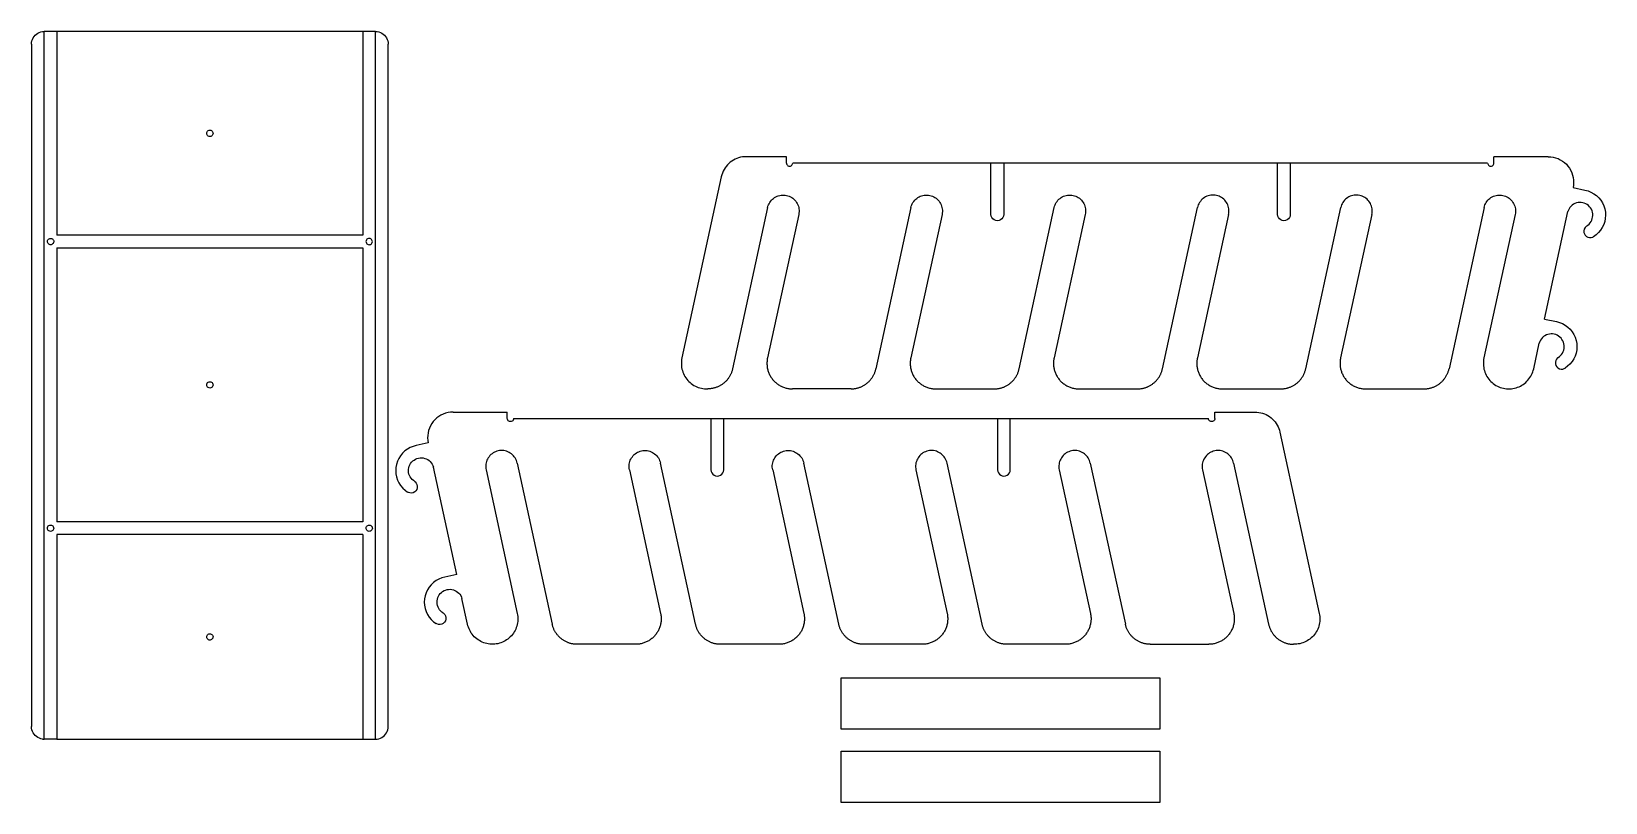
# Model space of a CAD drawing. Extents: x -30.9 to 30.9, y -15.1 to 15.1.
import ezdxf

# ---------------------------------------------------------------- set-up
doc = ezdxf.new("R2010")
doc.units = 0
doc.header["$MEASUREMENT"] = 0
doc.layers.get('0').update_dxf_attribs({"linetype": 'CONTINUOUS'})

msp = doc.modelspace()

# ---------------------------------------------------------------- linework, layer by layer
for p, q in [((-30.878, 14.832), (-30.849, 14.89)), ((-30.849, 14.89), (-30.813, 14.945)), ((-30.813, 14.945), (-30.77, 14.994)), ((-30.77, 14.994), (-30.721, 15.037)), ((-30.721, 15.037), (-30.666, 15.073)), ((-30.666, 15.073), (-30.608, 15.102)), ((-30.608, 15.102), (-30.546, 15.123)), ((-30.546, 15.123), (-30.482, 15.136)), ((-30.482, 15.136), (-30.416, 15.14)), ((-29.916, 15.14), (-30.416, 15.14)), ((-30.415, -12.655), (-30.416, 15.14)), ((-17.901, 15.14), (-29.916, 15.14)), ((-29.916, 15.14), (-29.916, 7.14)), ((-17.901, 15.14), (-17.901, 7.14)), ((-17.401, 15.14), (-17.901, 15.14)), ((-17.401, 15.14), (-17.335, 15.136)), ((-17.4, -12.655), (-17.401, 15.14)), ((-17.335, 15.136), (-17.271, 15.123)), ((-17.271, 15.123), (-17.209, 15.102)), ((-17.209, 15.102), (-17.151, 15.073)), ((-17.151, 15.073), (-17.096, 15.037)), ((-17.096, 15.037), (-17.047, 14.994)), ((-17.047, 14.994), (-17.004, 14.945)), ((-17.004, 14.945), (-16.968, 14.89)), ((-16.968, 14.89), (-16.939, 14.832)), ((-30.916, 14.64), (-30.912, 14.705)), ((-30.916, 14.64), (-30.915, -12.155)), ((-30.912, 14.705), (-30.899, 14.77)), ((-30.899, 14.77), (-30.878, 14.832)), ((-16.939, 14.832), (-16.918, 14.77)), ((-16.918, 14.77), (-16.905, 14.705)), ((-16.905, 14.705), (-16.901, 14.64)), ((-16.9, -12.155), (-16.901, 14.64)), ((-24.033, 11.14), (-24.029, 11.173)), ((-24.029, 11.108), (-24.033, 11.14)), ((-24.029, 11.173), (-24.017, 11.203)), ((-24.017, 11.203), (-23.997, 11.229)), ((-23.997, 11.229), (-23.971, 11.248)), ((-23.971, 11.248), (-23.941, 11.261)), ((-23.941, 11.261), (-23.908, 11.265)), ((-23.908, 11.265), (-23.876, 11.261)), ((-23.876, 11.261), (-23.846, 11.248)), ((-23.846, 11.248), (-23.82, 11.229)), ((-23.82, 11.229), (-23.8, 11.203)), ((-23.8, 11.203), (-23.788, 11.173)), ((-23.788, 11.173), (-23.783, 11.14)), ((-23.783, 11.14), (-23.788, 11.108)), ((-24.017, 11.078), (-24.029, 11.108)), ((-23.997, 11.052), (-24.017, 11.078)), ((-23.971, 11.032), (-23.997, 11.052)), ((-23.941, 11.019), (-23.971, 11.032)), ((-23.908, 11.015), (-23.941, 11.019)), ((-23.876, 11.019), (-23.908, 11.015)), ((-23.846, 11.032), (-23.876, 11.019)), ((-23.82, 11.052), (-23.846, 11.032)), ((-23.8, 11.078), (-23.82, 11.052)), ((-23.788, 11.108), (-23.8, 11.078)), ((-3.579, 9.899), (-3.628, 9.841)), ((-3.526, 9.952), (-3.579, 9.899)), ((-3.469, 10.002), (-3.526, 9.952)), ((-3.409, 10.047), (-3.469, 10.002)), ((-3.345, 10.087), (-3.409, 10.047)), ((-3.279, 10.123), (-3.345, 10.087)), ((-3.21, 10.153), (-3.279, 10.123)), ((-3.139, 10.178), (-3.21, 10.153)), ((-3.066, 10.198), (-3.139, 10.178)), ((-2.992, 10.212), (-3.066, 10.198)), ((-2.917, 10.22), (-2.992, 10.212)), ((-2.842, 10.223), (-2.917, 10.22)), ((-1.261, 10.223), (-2.842, 10.223)), ((-1.261, 9.973), (-1.261, 10.223)), ((-1.261, 9.973), (-1.257, 9.941)), ((-1.257, 9.941), (-1.244, 9.911)), ((-1.244, 9.911), (-1.224, 9.885)), ((-1.048, 9.885), (-1.028, 9.911)), ((-1.028, 9.911), (-1.015, 9.941)), ((-1.015, 9.941), (-1.011, 9.973)), ((6.776, 9.973), (-1.011, 9.973)), ((6.776, 7.958), (6.776, 9.973)), ((7.276, 9.973), (6.776, 9.973)), ((7.276, 9.973), (7.276, 7.958)), ((18.033, 9.973), (7.276, 9.973)), ((18.033, 7.958), (18.033, 9.973)), ((18.533, 9.973), (18.033, 9.973)), ((18.533, 9.973), (18.533, 7.958)), ((26.283, 9.973), (18.533, 9.973)), ((26.283, 9.973), (26.287, 9.941)), ((26.287, 9.941), (26.3, 9.911)), ((26.3, 9.911), (26.32, 9.885)), ((26.497, 9.885), (26.516, 9.911)), ((26.516, 9.911), (26.529, 9.941)), ((26.529, 9.941), (26.533, 9.973)), ((28.664, 10.223), (26.533, 10.223)), ((26.533, 9.973), (26.533, 10.223)), ((28.664, 10.223), (28.763, 10.218)), ((28.763, 10.218), (28.861, 10.204)), ((28.861, 10.204), (28.957, 10.179)), ((28.957, 10.179), (29.05, 10.146)), ((29.05, 10.146), (29.14, 10.103)), ((29.14, 10.103), (29.224, 10.051)), ((29.224, 10.051), (29.304, 9.992)), ((29.304, 9.992), (29.377, 9.925)), ((29.377, 9.925), (29.442, 9.851)), ((-3.819, 9.436), (-5.366, 2.318)), ((-3.8, 9.509), (-3.819, 9.436)), ((-3.776, 9.58), (-3.8, 9.509)), ((-3.746, 9.649), (-3.776, 9.58)), ((-3.712, 9.716), (-3.746, 9.649)), ((-3.672, 9.78), (-3.712, 9.716)), ((-3.628, 9.841), (-3.672, 9.78)), ((-1.224, 9.885), (-1.199, 9.865)), ((-1.199, 9.865), (-1.168, 9.852)), ((-1.168, 9.852), (-1.136, 9.848)), ((-1.136, 9.848), (-1.104, 9.852)), ((-1.104, 9.852), (-1.074, 9.865)), ((-1.074, 9.865), (-1.048, 9.885)), ((26.32, 9.885), (26.346, 9.865)), ((26.346, 9.865), (26.376, 9.852)), ((26.376, 9.852), (26.408, 9.848)), ((26.408, 9.848), (26.44, 9.852)), ((26.44, 9.852), (26.471, 9.865)), ((26.471, 9.865), (26.497, 9.885)), ((29.442, 9.851), (29.501, 9.771)), ((29.501, 9.771), (29.551, 9.685)), ((29.551, 9.685), (29.592, 9.595)), ((29.592, 9.595), (29.624, 9.501)), ((29.624, 9.501), (29.647, 9.405)), ((29.647, 9.405), (29.66, 9.307)), ((29.66, 9.307), (29.664, 9.207)), ((-1.678, 8.644), (-1.629, 8.667)), ((-1.629, 8.667), (-1.578, 8.686)), ((-1.578, 8.686), (-1.525, 8.7)), ((-1.525, 8.7), (-1.472, 8.71)), ((-1.472, 8.71), (-1.417, 8.715)), ((-1.417, 8.715), (-1.363, 8.715)), ((-1.363, 8.715), (-1.309, 8.71)), ((-1.309, 8.71), (-1.255, 8.701)), ((-1.255, 8.701), (-1.202, 8.687)), ((-1.202, 8.687), (-1.151, 8.669)), ((-1.151, 8.669), (-1.101, 8.646)), ((3.95, 8.644), (3.999, 8.667)), ((3.999, 8.667), (4.05, 8.686)), ((4.05, 8.686), (4.103, 8.7)), ((4.103, 8.7), (4.157, 8.71)), ((4.157, 8.71), (4.211, 8.715)), ((4.211, 8.715), (4.266, 8.715)), ((4.266, 8.715), (4.32, 8.71)), ((4.32, 8.71), (4.374, 8.701)), ((4.374, 8.701), (4.426, 8.687)), ((4.426, 8.687), (4.478, 8.669)), ((4.478, 8.669), (4.527, 8.646)), ((9.578, 8.644), (9.628, 8.667)), ((9.628, 8.667), (9.679, 8.686)), ((9.679, 8.686), (9.732, 8.7)), ((9.732, 8.7), (9.785, 8.71)), ((9.785, 8.71), (9.839, 8.715)), ((9.839, 8.715), (9.894, 8.715)), ((9.894, 8.715), (9.948, 8.71)), ((9.948, 8.71), (10.002, 8.701)), ((10.002, 8.701), (10.055, 8.687)), ((10.055, 8.687), (10.106, 8.669)), ((10.106, 8.669), (10.156, 8.646)), ((15.256, 8.667), (15.207, 8.644)), ((15.307, 8.686), (15.256, 8.667)), ((15.36, 8.7), (15.307, 8.686)), ((15.414, 8.71), (15.36, 8.7)), ((15.468, 8.715), (15.414, 8.71)), ((15.522, 8.715), (15.468, 8.715)), ((15.577, 8.71), (15.522, 8.715)), ((15.631, 8.701), (15.577, 8.71)), ((15.683, 8.687), (15.631, 8.701)), ((15.735, 8.669), (15.683, 8.687)), ((15.784, 8.646), (15.735, 8.669)), ((20.885, 8.667), (20.835, 8.644)), ((20.936, 8.686), (20.885, 8.667)), ((20.988, 8.7), (20.936, 8.686)), ((21.042, 8.71), (20.988, 8.7)), ((21.096, 8.715), (21.042, 8.71)), ((21.151, 8.715), (21.096, 8.715)), ((21.205, 8.71), (21.151, 8.715)), ((21.259, 8.701), (21.205, 8.71)), ((21.312, 8.687), (21.259, 8.701)), ((21.363, 8.669), (21.312, 8.687)), ((21.413, 8.646), (21.363, 8.669)), ((26.464, 8.644), (26.513, 8.667)), ((26.513, 8.667), (26.564, 8.686)), ((26.564, 8.686), (26.617, 8.7)), ((26.617, 8.7), (26.671, 8.71)), ((26.671, 8.71), (26.725, 8.715)), ((26.725, 8.715), (26.779, 8.715)), ((26.779, 8.715), (26.834, 8.71)), ((26.834, 8.71), (26.887, 8.701)), ((26.887, 8.701), (26.94, 8.687)), ((26.94, 8.687), (26.991, 8.669)), ((26.991, 8.669), (27.041, 8.646)), ((29.657, 9.109), (29.641, 9.011)), ((29.641, 9.011), (30.107, 8.909)), ((29.664, 9.207), (29.657, 9.109)), ((30.107, 8.909), (30.229, 8.877)), ((30.229, 8.877), (30.345, 8.831)), ((30.345, 8.831), (30.455, 8.77)), ((30.455, 8.77), (30.557, 8.696)), ((30.557, 8.696), (30.648, 8.609)), ((-1.998, 8.223), (-3.374, 1.893)), ((-1.998, 8.223), (-1.984, 8.276)), ((-1.984, 8.276), (-1.966, 8.327)), ((-1.966, 8.327), (-1.943, 8.377)), ((-1.943, 8.377), (-1.916, 8.424)), ((-1.916, 8.424), (-1.885, 8.469)), ((-1.885, 8.469), (-1.85, 8.511)), ((-1.85, 8.511), (-1.812, 8.55)), ((-1.812, 8.55), (-1.77, 8.585)), ((-1.77, 8.585), (-1.726, 8.616)), ((-1.726, 8.616), (-1.678, 8.644)), ((-1.101, 8.646), (-1.054, 8.619)), ((-1.054, 8.619), (-1.009, 8.588)), ((-1.009, 8.588), (-0.967, 8.553)), ((-0.967, 8.553), (-0.929, 8.515)), ((-0.929, 8.515), (-0.893, 8.473)), ((-0.893, 8.473), (-0.862, 8.428)), ((-0.862, 8.428), (-0.834, 8.381)), ((-0.834, 8.381), (-0.811, 8.332)), ((-0.811, 8.332), (-0.792, 8.281)), ((-0.792, 8.281), (-0.778, 8.228)), ((-0.778, 8.228), (-0.768, 8.175)), ((-0.768, 8.175), (-0.763, 8.12)), ((-0.763, 8.066), (-0.768, 8.011)), ((-0.763, 8.12), (-0.763, 8.066)), ((3.63, 8.223), (2.254, 1.893)), ((3.63, 8.223), (3.644, 8.276)), ((3.644, 8.276), (3.662, 8.327)), ((3.662, 8.327), (3.685, 8.377)), ((3.685, 8.377), (3.712, 8.424)), ((3.712, 8.424), (3.743, 8.469)), ((3.743, 8.469), (3.778, 8.511)), ((3.778, 8.511), (3.817, 8.55)), ((3.817, 8.55), (3.858, 8.585)), ((3.858, 8.585), (3.903, 8.616)), ((3.903, 8.616), (3.95, 8.644)), ((4.527, 8.646), (4.574, 8.619)), ((4.574, 8.619), (4.619, 8.588)), ((4.619, 8.588), (4.661, 8.553)), ((4.661, 8.553), (4.7, 8.515)), ((4.7, 8.515), (4.735, 8.473)), ((4.735, 8.473), (4.767, 8.428)), ((4.767, 8.428), (4.794, 8.381)), ((4.794, 8.381), (4.817, 8.332)), ((4.817, 8.332), (4.836, 8.281)), ((4.836, 8.281), (4.85, 8.228)), ((4.85, 8.228), (4.86, 8.175)), ((4.86, 8.175), (4.865, 8.12)), ((4.865, 8.066), (4.861, 8.011)), ((4.865, 8.12), (4.865, 8.066)), ((7.883, 1.893), (9.259, 8.223)), ((9.259, 8.223), (9.272, 8.276)), ((9.272, 8.276), (9.291, 8.327)), ((9.291, 8.327), (9.314, 8.377)), ((9.314, 8.377), (9.341, 8.424)), ((9.341, 8.424), (9.372, 8.469)), ((9.372, 8.469), (9.407, 8.511)), ((9.407, 8.511), (9.445, 8.55)), ((9.445, 8.55), (9.487, 8.585)), ((9.487, 8.585), (9.531, 8.616)), ((9.531, 8.616), (9.578, 8.644)), ((10.156, 8.646), (10.203, 8.619)), ((10.203, 8.619), (10.248, 8.588)), ((10.248, 8.588), (10.29, 8.553)), ((10.29, 8.553), (10.328, 8.515)), ((10.328, 8.515), (10.364, 8.473)), ((10.364, 8.473), (10.395, 8.428)), ((10.395, 8.428), (10.423, 8.381)), ((10.423, 8.381), (10.446, 8.332)), ((10.446, 8.332), (10.465, 8.281)), ((10.465, 8.281), (10.479, 8.228)), ((10.479, 8.228), (10.489, 8.175)), ((10.489, 8.175), (10.494, 8.12)), ((10.494, 8.066), (10.489, 8.011)), ((10.494, 8.12), (10.494, 8.066)), ((13.511, 1.893), (14.887, 8.223)), ((14.901, 8.276), (14.887, 8.223)), ((14.919, 8.327), (14.901, 8.276)), ((14.942, 8.377), (14.919, 8.327)), ((14.969, 8.424), (14.942, 8.377)), ((15, 8.469), (14.969, 8.424)), ((15.035, 8.511), (15, 8.469)), ((15.074, 8.55), (15.035, 8.511)), ((15.115, 8.585), (15.074, 8.55)), ((15.16, 8.616), (15.115, 8.585)), ((15.207, 8.644), (15.16, 8.616)), ((15.831, 8.619), (15.784, 8.646)), ((15.876, 8.588), (15.831, 8.619)), ((15.918, 8.553), (15.876, 8.588)), ((15.957, 8.515), (15.918, 8.553)), ((15.992, 8.473), (15.957, 8.515)), ((16.024, 8.428), (15.992, 8.473)), ((16.051, 8.381), (16.024, 8.428)), ((16.074, 8.332), (16.051, 8.381)), ((16.093, 8.281), (16.074, 8.332)), ((16.107, 8.228), (16.093, 8.281)), ((16.117, 8.175), (16.107, 8.228)), ((16.122, 8.12), (16.117, 8.175)), ((16.118, 8.011), (16.122, 8.066)), ((16.122, 8.066), (16.122, 8.12)), ((19.139, 1.893), (20.515, 8.223)), ((20.529, 8.276), (20.515, 8.223)), ((20.548, 8.327), (20.529, 8.276)), ((20.571, 8.377), (20.548, 8.327)), ((20.598, 8.424), (20.571, 8.377)), ((20.629, 8.469), (20.598, 8.424)), ((20.664, 8.511), (20.629, 8.469)), ((20.702, 8.55), (20.664, 8.511)), ((20.744, 8.585), (20.702, 8.55)), ((20.788, 8.616), (20.744, 8.585)), ((20.835, 8.644), (20.788, 8.616)), ((21.46, 8.619), (21.413, 8.646)), ((21.505, 8.588), (21.46, 8.619)), ((21.547, 8.553), (21.505, 8.588)), ((21.585, 8.515), (21.547, 8.553)), ((21.621, 8.473), (21.585, 8.515)), ((21.652, 8.428), (21.621, 8.473)), ((21.679, 8.381), (21.652, 8.428)), ((21.703, 8.332), (21.679, 8.381)), ((21.722, 8.281), (21.703, 8.332)), ((21.736, 8.228), (21.722, 8.281)), ((21.746, 8.175), (21.736, 8.228)), ((21.751, 8.12), (21.746, 8.175)), ((21.746, 8.011), (21.751, 8.066)), ((21.751, 8.066), (21.751, 8.12)), ((26.144, 8.223), (24.768, 1.893)), ((26.144, 8.223), (26.158, 8.276)), ((26.158, 8.276), (26.176, 8.327)), ((26.176, 8.327), (26.199, 8.377)), ((26.199, 8.377), (26.226, 8.424)), ((26.226, 8.424), (26.257, 8.469)), ((26.257, 8.469), (26.292, 8.511)), ((26.292, 8.511), (26.331, 8.55)), ((26.331, 8.55), (26.372, 8.585)), ((26.372, 8.585), (26.417, 8.616)), ((26.417, 8.616), (26.464, 8.644)), ((27.041, 8.646), (27.088, 8.619)), ((27.088, 8.619), (27.133, 8.588)), ((27.133, 8.588), (27.175, 8.553)), ((27.175, 8.553), (27.214, 8.515)), ((27.214, 8.515), (27.249, 8.473)), ((27.249, 8.473), (27.28, 8.428)), ((27.28, 8.428), (27.308, 8.381)), ((27.308, 8.381), (27.331, 8.332)), ((27.331, 8.332), (27.35, 8.281)), ((27.35, 8.281), (27.364, 8.228)), ((27.364, 8.228), (27.374, 8.175)), ((27.374, 8.175), (27.379, 8.12)), ((27.379, 8.066), (27.375, 8.011)), ((27.379, 8.12), (27.379, 8.066)), ((28.519, 3.848), (29.436, 8.065)), ((29.457, 8.124), (29.436, 8.065)), ((29.485, 8.18), (29.457, 8.124)), ((29.52, 8.232), (29.485, 8.18)), ((29.561, 8.28), (29.52, 8.232)), ((29.608, 8.321), (29.561, 8.28)), ((29.66, 8.357), (29.608, 8.321)), ((29.716, 8.386), (29.66, 8.357)), ((29.775, 8.407), (29.716, 8.386)), ((29.836, 8.421), (29.775, 8.407)), ((29.899, 8.427), (29.836, 8.421)), ((29.961, 8.426), (29.899, 8.427)), ((30.023, 8.416), (29.961, 8.426)), ((30.084, 8.399), (30.023, 8.416)), ((30.141, 8.374), (30.084, 8.399)), ((30.196, 8.342), (30.141, 8.374)), ((30.245, 8.304), (30.196, 8.342)), ((30.29, 8.26), (30.245, 8.304)), ((30.329, 8.21), (30.29, 8.26)), ((30.361, 8.156), (30.329, 8.21)), ((30.386, 8.099), (30.361, 8.156)), ((30.404, 8.039), (30.386, 8.099)), ((30.414, 7.977), (30.404, 8.039)), ((30.648, 8.609), (30.728, 8.512)), ((30.728, 8.512), (30.794, 8.406)), ((30.794, 8.406), (30.847, 8.292)), ((30.847, 8.292), (30.886, 8.173)), ((30.886, 8.173), (30.909, 8.049)), ((30.909, 8.049), (30.916, 7.924)), ((-0.777, 7.958), (-2.003, 2.318)), ((-0.768, 8.011), (-0.777, 7.958)), ((4.852, 7.958), (3.626, 2.318)), ((4.861, 8.011), (4.852, 7.958)), ((6.785, 7.893), (6.776, 7.958)), ((6.81, 7.833), (6.785, 7.893)), ((6.849, 7.781), (6.81, 7.833)), ((6.901, 7.741), (6.849, 7.781)), ((6.962, 7.716), (6.901, 7.741)), ((7.026, 7.708), (6.962, 7.716)), ((7.091, 7.716), (7.026, 7.708)), ((7.151, 7.741), (7.091, 7.716)), ((7.203, 7.781), (7.151, 7.741)), ((7.243, 7.833), (7.203, 7.781)), ((7.268, 7.893), (7.243, 7.833)), ((7.276, 7.958), (7.268, 7.893)), ((10.48, 7.958), (9.254, 2.318)), ((10.489, 8.011), (10.48, 7.958)), ((16.109, 7.958), (14.883, 2.318)), ((16.109, 7.958), (16.118, 8.011)), ((18.042, 7.893), (18.033, 7.958)), ((18.067, 7.833), (18.042, 7.893)), ((18.106, 7.781), (18.067, 7.833)), ((18.158, 7.741), (18.106, 7.781)), ((18.218, 7.716), (18.158, 7.741)), ((18.283, 7.708), (18.218, 7.716)), ((18.348, 7.716), (18.283, 7.708)), ((18.408, 7.741), (18.348, 7.716)), ((18.46, 7.781), (18.408, 7.741)), ((18.5, 7.833), (18.46, 7.781)), ((18.525, 7.893), (18.5, 7.833)), ((18.533, 7.958), (18.525, 7.893)), ((21.737, 7.958), (20.511, 2.318)), ((21.737, 7.958), (21.746, 8.011)), ((27.365, 7.958), (26.139, 2.318)), ((27.375, 8.011), (27.365, 7.958)), ((30.113, 7.438), (30.082, 7.38)), ((30.157, 7.485), (30.113, 7.438)), ((30.184, 7.502), (30.157, 7.485)), ((30.182, 7.505), (30.224, 7.534)), ((30.182, 7.505), (30.184, 7.502)), ((30.224, 7.534), (30.271, 7.576)), ((30.271, 7.576), (30.313, 7.623)), ((30.313, 7.623), (30.348, 7.675)), ((30.348, 7.675), (30.376, 7.731)), ((30.376, 7.731), (30.397, 7.79)), ((30.397, 7.79), (30.41, 7.851)), ((30.41, 7.851), (30.416, 7.914)), ((30.416, 7.914), (30.414, 7.977)), ((30.791, 7.443), (30.723, 7.337)), ((30.845, 7.556), (30.791, 7.443)), ((30.884, 7.675), (30.845, 7.556)), ((30.908, 7.798), (30.884, 7.675)), ((30.916, 7.924), (30.908, 7.798)), ((-30.291, 6.9), (-30.284, 6.932)), ((-30.289, 6.867), (-30.291, 6.9)), ((-30.279, 6.836), (-30.289, 6.867)), ((-30.284, 6.932), (-30.269, 6.961)), ((-30.261, 6.809), (-30.279, 6.836)), ((-30.269, 6.961), (-30.247, 6.985)), ((-30.237, 6.787), (-30.261, 6.809)), ((-30.247, 6.985), (-30.22, 7.003)), ((-30.22, 7.003), (-30.189, 7.013)), ((-30.189, 7.013), (-30.157, 7.015)), ((-30.157, 7.015), (-30.125, 7.008)), ((-30.125, 7.008), (-30.096, 6.993)), ((-30.096, 6.993), (-30.071, 6.971)), ((-30.063, 6.819), (-30.085, 6.795)), ((-30.071, 6.971), (-30.053, 6.944)), ((-30.048, 6.849), (-30.063, 6.819)), ((-30.053, 6.944), (-30.043, 6.913)), ((-30.042, 6.88), (-30.048, 6.849)), ((-30.043, 6.913), (-30.042, 6.88)), ((-17.901, 7.14), (-29.916, 7.14)), ((-17.771, 6.925), (-17.776, 6.892)), ((-17.776, 6.892), (-17.772, 6.86)), ((-17.772, 6.86), (-17.76, 6.83)), ((-17.758, 6.955), (-17.771, 6.925)), ((-17.76, 6.83), (-17.74, 6.803)), ((-17.737, 6.98), (-17.758, 6.955)), ((-17.74, 6.803), (-17.715, 6.783)), ((-17.711, 6.999), (-17.737, 6.98)), ((-17.681, 7.011), (-17.711, 6.999)), ((-17.648, 7.015), (-17.681, 7.011)), ((-17.616, 7.01), (-17.648, 7.015)), ((-17.586, 6.997), (-17.616, 7.01)), ((-17.561, 6.977), (-17.586, 6.997)), ((-17.564, 6.8), (-17.543, 6.826)), ((-17.541, 6.951), (-17.561, 6.977)), ((-17.543, 6.826), (-17.53, 6.856)), ((-17.529, 6.92), (-17.541, 6.951)), ((-17.53, 6.856), (-17.526, 6.888)), ((-17.526, 6.888), (-17.529, 6.92)), ((30.082, 7.38), (30.067, 7.317)), ((30.067, 7.317), (30.07, 7.252)), ((30.07, 7.252), (30.089, 7.19)), ((30.089, 7.19), (30.123, 7.135)), ((30.123, 7.135), (30.171, 7.09)), ((30.171, 7.09), (30.228, 7.06)), ((30.228, 7.06), (30.292, 7.045)), ((30.292, 7.045), (30.357, 7.047)), ((30.357, 7.047), (30.419, 7.066)), ((30.419, 7.066), (30.447, 7.084)), ((30.447, 7.084), (30.449, 7.081)), ((30.551, 7.155), (30.449, 7.081)), ((30.643, 7.24), (30.551, 7.155)), ((30.723, 7.337), (30.643, 7.24)), ((-30.208, 6.772), (-30.237, 6.787)), ((-30.176, 6.766), (-30.208, 6.772)), ((-30.143, 6.767), (-30.176, 6.766)), ((-30.112, 6.777), (-30.143, 6.767)), ((-30.085, 6.795), (-30.112, 6.777)), ((-29.916, 6.64), (-29.916, -4.117)), ((-29.916, 6.64), (-17.901, 6.64)), ((-17.901, 6.64), (-17.901, -4.117)), ((-17.715, 6.783), (-17.685, 6.77)), ((-17.685, 6.77), (-17.653, 6.765)), ((-17.653, 6.765), (-17.62, 6.769)), ((-17.62, 6.769), (-17.59, 6.781)), ((-17.59, 6.781), (-17.564, 6.8)), ((28.519, 3.848), (28.985, 3.746)), ((28.985, 3.746), (29.107, 3.714)), ((29.107, 3.714), (29.223, 3.668)), ((28.439, 3.117), (28.398, 3.069)), ((28.486, 3.158), (28.439, 3.117)), ((28.538, 3.194), (28.486, 3.158)), ((28.593, 3.223), (28.538, 3.194)), ((28.652, 3.244), (28.593, 3.223)), ((28.714, 3.258), (28.652, 3.244)), ((28.776, 3.264), (28.714, 3.258)), ((28.839, 3.263), (28.776, 3.264)), ((28.901, 3.253), (28.839, 3.263)), ((28.961, 3.236), (28.901, 3.253)), ((29.019, 3.211), (28.961, 3.236)), ((29.073, 3.179), (29.019, 3.211)), ((29.123, 3.141), (29.073, 3.179)), ((29.168, 3.097), (29.123, 3.141)), ((29.206, 3.047), (29.168, 3.097)), ((29.223, 3.668), (29.333, 3.607)), ((29.333, 3.607), (29.434, 3.533)), ((29.434, 3.533), (29.525, 3.446)), ((29.525, 3.446), (29.605, 3.349)), ((29.605, 3.349), (29.672, 3.243)), ((29.672, 3.243), (29.725, 3.129)), ((29.725, 3.129), (29.763, 3.01)), ((28.094, 1.893), (28.313, 2.902)), ((28.334, 2.961), (28.313, 2.902)), ((28.362, 3.017), (28.334, 2.961)), ((28.398, 3.069), (28.362, 3.017)), ((29.19, 2.46), (29.225, 2.512)), ((29.238, 2.993), (29.206, 3.047)), ((29.225, 2.512), (29.254, 2.568)), ((29.264, 2.936), (29.238, 2.993)), ((29.254, 2.568), (29.275, 2.627)), ((29.281, 2.876), (29.264, 2.936)), ((29.275, 2.627), (29.288, 2.688)), ((29.291, 2.814), (29.281, 2.876)), ((29.288, 2.688), (29.294, 2.751)), ((29.294, 2.751), (29.291, 2.814)), ((29.762, 2.512), (29.722, 2.393)), ((29.786, 2.635), (29.762, 2.512)), ((29.763, 3.01), (29.786, 2.886)), ((29.786, 2.886), (29.794, 2.761)), ((29.794, 2.761), (29.786, 2.635)), ((-5.385, 2.194), (-5.388, 2.131)), ((-5.388, 2.131), (-5.388, 2.069)), ((-5.388, 2.069), (-5.384, 2.006)), ((-5.377, 2.256), (-5.385, 2.194)), ((-5.384, 2.006), (-5.376, 1.944)), ((-5.366, 2.318), (-5.377, 2.256)), ((-5.376, 1.944), (-5.363, 1.882)), ((-5.363, 1.882), (-5.347, 1.821)), ((-3.38, 1.867), (-3.387, 1.841)), ((-3.374, 1.893), (-3.38, 1.867)), ((-2.025, 2.141), (-2.026, 2.106)), ((-2.026, 2.106), (-2.025, 2.07)), ((-2.023, 2.177), (-2.025, 2.141)), ((-2.025, 2.07), (-2.023, 2.034)), ((-2.02, 2.213), (-2.023, 2.177)), ((-2.023, 2.034), (-2.02, 1.999)), ((-2.015, 2.248), (-2.02, 2.213)), ((-2.02, 1.999), (-2.015, 1.963)), ((-2.01, 2.283), (-2.015, 2.248)), ((-2.015, 1.963), (-2.01, 1.928)), ((-2.003, 2.318), (-2.01, 2.283)), ((-2.01, 1.928), (-2.003, 1.893)), ((-2.003, 1.893), (-1.995, 1.858)), ((-1.995, 1.858), (-1.985, 1.824)), ((2.241, 1.841), (2.248, 1.867)), ((2.248, 1.867), (2.254, 1.893)), ((3.605, 2.177), (3.603, 2.141)), ((3.603, 2.141), (3.603, 2.106)), ((3.603, 2.106), (3.603, 2.07)), ((3.603, 2.07), (3.605, 2.034)), ((3.609, 2.213), (3.605, 2.177)), ((3.605, 2.034), (3.609, 1.999)), ((3.613, 2.248), (3.609, 2.213)), ((3.609, 1.999), (3.613, 1.963)), ((3.619, 2.283), (3.613, 2.248)), ((3.613, 1.963), (3.619, 1.928)), ((3.626, 2.318), (3.619, 2.283)), ((3.619, 1.928), (3.626, 1.893)), ((3.626, 1.893), (3.634, 1.858)), ((3.634, 1.858), (3.643, 1.824)), ((7.87, 1.841), (7.876, 1.867)), ((7.876, 1.867), (7.883, 1.893)), ((9.232, 2.141), (9.231, 2.106)), ((9.231, 2.106), (9.232, 2.07)), ((9.234, 2.177), (9.232, 2.141)), ((9.232, 2.07), (9.234, 2.034)), ((9.237, 2.213), (9.234, 2.177)), ((9.234, 2.034), (9.237, 1.999)), ((9.241, 2.248), (9.237, 2.213)), ((9.237, 1.999), (9.241, 1.963)), ((9.247, 2.283), (9.241, 2.248)), ((9.241, 1.963), (9.247, 1.928)), ((9.254, 2.318), (9.247, 2.283)), ((9.247, 1.928), (9.254, 1.893)), ((9.254, 1.893), (9.262, 1.858)), ((9.262, 1.858), (9.272, 1.824)), ((13.498, 1.841), (13.505, 1.867)), ((13.505, 1.867), (13.511, 1.893)), ((14.862, 2.177), (14.86, 2.141)), ((14.86, 2.141), (14.86, 2.106)), ((14.86, 2.106), (14.86, 2.07)), ((14.86, 2.07), (14.862, 2.034)), ((14.865, 2.213), (14.862, 2.177)), ((14.862, 2.034), (14.865, 1.999)), ((14.87, 2.248), (14.865, 2.213)), ((14.865, 1.999), (14.87, 1.963)), ((14.876, 2.283), (14.87, 2.248)), ((14.87, 1.963), (14.876, 1.928)), ((14.883, 2.318), (14.876, 2.283)), ((14.876, 1.928), (14.883, 1.893)), ((14.883, 1.893), (14.891, 1.858)), ((14.891, 1.858), (14.9, 1.824)), ((19.127, 1.841), (19.133, 1.867)), ((19.133, 1.867), (19.139, 1.893)), ((20.489, 2.141), (20.488, 2.106)), ((20.488, 2.106), (20.489, 2.07)), ((20.491, 2.177), (20.489, 2.141)), ((20.489, 2.07), (20.491, 2.034)), ((20.494, 2.213), (20.491, 2.177)), ((20.491, 2.034), (20.494, 1.999)), ((20.498, 2.248), (20.494, 2.213)), ((20.494, 1.999), (20.498, 1.963)), ((20.504, 2.283), (20.498, 2.248)), ((20.498, 1.963), (20.504, 1.928)), ((20.511, 2.318), (20.504, 2.283)), ((20.504, 1.928), (20.511, 1.893)), ((20.511, 1.893), (20.519, 1.858)), ((20.519, 1.858), (20.529, 1.824)), ((24.755, 1.841), (24.762, 1.867)), ((24.762, 1.867), (24.768, 1.893)), ((26.121, 2.194), (26.117, 2.131)), ((26.117, 2.131), (26.117, 2.069)), ((26.117, 2.069), (26.122, 2.006)), ((26.128, 2.256), (26.121, 2.194)), ((26.122, 2.006), (26.13, 1.944)), ((26.139, 2.318), (26.128, 2.256)), ((26.13, 1.944), (26.142, 1.882)), ((26.142, 1.882), (26.158, 1.821)), ((28.079, 1.832), (28.094, 1.893)), ((28.96, 2.217), (28.945, 2.154)), ((28.945, 2.154), (28.947, 2.089)), ((28.947, 2.089), (28.966, 2.027)), ((28.99, 2.275), (28.96, 2.217)), ((28.966, 2.027), (29.001, 1.971)), ((29.035, 2.322), (28.99, 2.275)), ((29.001, 1.971), (29.048, 1.927)), ((29.062, 2.339), (29.035, 2.322)), ((29.048, 1.927), (29.106, 1.897)), ((29.06, 2.342), (29.102, 2.371)), ((29.06, 2.342), (29.062, 2.339)), ((29.102, 2.371), (29.149, 2.412)), ((29.106, 1.897), (29.169, 1.882)), ((29.149, 2.412), (29.19, 2.46)), ((29.169, 1.882), (29.234, 1.884)), ((29.234, 1.884), (29.297, 1.903)), ((29.297, 1.903), (29.325, 1.921)), ((29.325, 1.921), (29.326, 1.918)), ((29.428, 1.992), (29.326, 1.918)), ((29.52, 2.077), (29.428, 1.992)), ((29.601, 2.174), (29.52, 2.077)), ((29.668, 2.279), (29.601, 2.174)), ((29.722, 2.393), (29.668, 2.279)), ((-24.033, 1.262), (-24.029, 1.294)), ((-24.029, 1.229), (-24.033, 1.262)), ((-24.029, 1.294), (-24.017, 1.324)), ((-24.017, 1.324), (-23.997, 1.35)), ((-23.997, 1.35), (-23.971, 1.37)), ((-23.971, 1.37), (-23.941, 1.382)), ((-23.941, 1.382), (-23.908, 1.387)), ((-23.908, 1.387), (-23.876, 1.382)), ((-23.876, 1.382), (-23.846, 1.37)), ((-23.846, 1.37), (-23.82, 1.35)), ((-23.82, 1.35), (-23.8, 1.324)), ((-23.8, 1.324), (-23.788, 1.294)), ((-23.788, 1.294), (-23.783, 1.262)), ((-23.783, 1.262), (-23.788, 1.229)), ((-5.347, 1.821), (-5.328, 1.762)), ((-5.328, 1.762), (-5.304, 1.703)), ((-5.304, 1.703), (-5.277, 1.647)), ((-5.277, 1.647), (-5.247, 1.592)), ((-5.247, 1.592), (-5.213, 1.539)), ((-5.213, 1.539), (-5.175, 1.488)), ((-5.175, 1.488), (-5.135, 1.44)), ((-5.135, 1.44), (-5.092, 1.395)), ((-5.092, 1.395), (-5.046, 1.352)), ((-5.046, 1.352), (-4.997, 1.312)), ((-4.997, 1.312), (-4.946, 1.275)), ((-4.946, 1.275), (-4.893, 1.242)), ((-4.893, 1.242), (-4.838, 1.212)), ((-3.835, 1.249), (-3.859, 1.236)), ((-3.812, 1.264), (-3.835, 1.249)), ((-3.789, 1.279), (-3.812, 1.264)), ((-3.767, 1.294), (-3.789, 1.279)), ((-3.745, 1.31), (-3.767, 1.294)), ((-3.724, 1.327), (-3.745, 1.31)), ((-3.703, 1.345), (-3.724, 1.327)), ((-3.683, 1.362), (-3.703, 1.345)), ((-3.663, 1.381), (-3.683, 1.362)), ((-3.643, 1.4), (-3.663, 1.381)), ((-3.624, 1.419), (-3.643, 1.4)), ((-3.606, 1.439), (-3.624, 1.419)), ((-3.588, 1.46), (-3.606, 1.439)), ((-3.571, 1.481), (-3.588, 1.46)), ((-3.554, 1.502), (-3.571, 1.481)), ((-3.538, 1.524), (-3.554, 1.502)), ((-3.523, 1.546), (-3.538, 1.524)), ((-3.508, 1.569), (-3.523, 1.546)), ((-3.494, 1.592), (-3.508, 1.569)), ((-3.48, 1.615), (-3.494, 1.592)), ((-3.467, 1.639), (-3.48, 1.615)), ((-3.455, 1.663), (-3.467, 1.639)), ((-3.443, 1.688), (-3.455, 1.663)), ((-3.432, 1.713), (-3.443, 1.688)), ((-3.422, 1.738), (-3.432, 1.713)), ((-3.412, 1.763), (-3.422, 1.738)), ((-3.403, 1.789), (-3.412, 1.763)), ((-3.395, 1.815), (-3.403, 1.789)), ((-3.387, 1.841), (-3.395, 1.815)), ((-1.985, 1.824), (-1.974, 1.79)), ((-1.974, 1.79), (-1.963, 1.756)), ((-1.963, 1.756), (-1.949, 1.723)), ((-1.949, 1.723), (-1.935, 1.69)), ((-1.935, 1.69), (-1.92, 1.658)), ((-1.92, 1.658), (-1.903, 1.626)), ((-1.903, 1.626), (-1.886, 1.595)), ((-1.886, 1.595), (-1.867, 1.565)), ((-1.867, 1.565), (-1.847, 1.535)), ((-1.847, 1.535), (-1.826, 1.506)), ((-1.826, 1.506), (-1.804, 1.478)), ((-1.804, 1.478), (-1.781, 1.451)), ((-1.781, 1.451), (-1.757, 1.424)), ((-1.757, 1.424), (-1.733, 1.399)), ((-1.733, 1.399), (-1.707, 1.374)), ((-1.707, 1.374), (-1.68, 1.35)), ((-1.68, 1.35), (-1.653, 1.327)), ((-1.653, 1.327), (-1.625, 1.305)), ((-1.625, 1.305), (-1.596, 1.284)), ((-1.596, 1.284), (-1.566, 1.265)), ((-1.566, 1.265), (-1.536, 1.246)), ((-1.536, 1.246), (-1.505, 1.228)), ((1.77, 1.236), (1.793, 1.249)), ((1.793, 1.249), (1.816, 1.264)), ((1.816, 1.264), (1.839, 1.279)), ((1.839, 1.279), (1.861, 1.294)), ((1.861, 1.294), (1.883, 1.31)), ((1.883, 1.31), (1.904, 1.327)), ((1.904, 1.327), (1.925, 1.345)), ((1.925, 1.345), (1.946, 1.362)), ((1.946, 1.362), (1.966, 1.381)), ((1.966, 1.381), (1.985, 1.4)), ((1.985, 1.4), (2.004, 1.419)), ((2.004, 1.419), (2.022, 1.439)), ((2.022, 1.439), (2.04, 1.46)), ((2.04, 1.46), (2.057, 1.481)), ((2.057, 1.481), (2.074, 1.502)), ((2.074, 1.502), (2.09, 1.524)), ((2.09, 1.524), (2.106, 1.546)), ((2.106, 1.546), (2.121, 1.569)), ((2.121, 1.569), (2.135, 1.592)), ((2.135, 1.592), (2.148, 1.615)), ((2.148, 1.615), (2.161, 1.639)), ((2.161, 1.639), (2.174, 1.663)), ((2.174, 1.663), (2.185, 1.688)), ((2.185, 1.688), (2.196, 1.713)), ((2.196, 1.713), (2.207, 1.738)), ((2.207, 1.738), (2.216, 1.763)), ((2.216, 1.763), (2.225, 1.789)), ((2.225, 1.789), (2.234, 1.815)), ((2.234, 1.815), (2.241, 1.841)), ((3.643, 1.824), (3.654, 1.79)), ((3.654, 1.79), (3.666, 1.756)), ((3.666, 1.756), (3.679, 1.723)), ((3.679, 1.723), (3.693, 1.69)), ((3.693, 1.69), (3.709, 1.658)), ((3.709, 1.658), (3.725, 1.626)), ((3.725, 1.626), (3.743, 1.595)), ((3.743, 1.595), (3.762, 1.565)), ((3.762, 1.565), (3.781, 1.535)), ((3.781, 1.535), (3.802, 1.506)), ((3.802, 1.506), (3.824, 1.478)), ((3.824, 1.478), (3.847, 1.451)), ((3.847, 1.451), (3.871, 1.424)), ((3.871, 1.424), (3.896, 1.399)), ((3.896, 1.399), (3.921, 1.374)), ((3.921, 1.374), (3.948, 1.35)), ((3.948, 1.35), (3.975, 1.327)), ((3.975, 1.327), (4.004, 1.305)), ((4.004, 1.305), (4.033, 1.284)), ((4.033, 1.284), (4.062, 1.265)), ((4.062, 1.265), (4.093, 1.246)), ((4.093, 1.246), (4.124, 1.228)), ((7.398, 1.236), (7.422, 1.249)), ((7.422, 1.249), (7.445, 1.264)), ((7.445, 1.264), (7.468, 1.279)), ((7.468, 1.279), (7.49, 1.294)), ((7.49, 1.294), (7.512, 1.31)), ((7.512, 1.31), (7.533, 1.327)), ((7.533, 1.327), (7.554, 1.345)), ((7.554, 1.345), (7.574, 1.362)), ((7.574, 1.362), (7.594, 1.381)), ((7.594, 1.381), (7.614, 1.4)), ((7.614, 1.4), (7.632, 1.419)), ((7.632, 1.419), (7.651, 1.439)), ((7.651, 1.439), (7.669, 1.46)), ((7.669, 1.46), (7.686, 1.481)), ((7.686, 1.481), (7.703, 1.502)), ((7.703, 1.502), (7.719, 1.524)), ((7.719, 1.524), (7.734, 1.546)), ((7.734, 1.546), (7.749, 1.569)), ((7.749, 1.569), (7.763, 1.592)), ((7.763, 1.592), (7.777, 1.615)), ((7.777, 1.615), (7.79, 1.639)), ((7.79, 1.639), (7.802, 1.663)), ((7.802, 1.663), (7.814, 1.688)), ((7.814, 1.688), (7.825, 1.713)), ((7.825, 1.713), (7.835, 1.738)), ((7.835, 1.738), (7.845, 1.763)), ((7.845, 1.763), (7.854, 1.789)), ((7.854, 1.789), (7.862, 1.815)), ((7.862, 1.815), (7.87, 1.841)), ((9.272, 1.824), (9.282, 1.79)), ((9.282, 1.79), (9.294, 1.756)), ((9.294, 1.756), (9.307, 1.723)), ((9.307, 1.723), (9.322, 1.69)), ((9.322, 1.69), (9.337, 1.658)), ((9.337, 1.658), (9.354, 1.626)), ((9.354, 1.626), (9.371, 1.595)), ((9.371, 1.595), (9.39, 1.565)), ((9.39, 1.565), (9.41, 1.535)), ((9.41, 1.535), (9.431, 1.506)), ((9.431, 1.506), (9.453, 1.478)), ((9.453, 1.478), (9.476, 1.451)), ((9.476, 1.451), (9.499, 1.424)), ((9.499, 1.424), (9.524, 1.399)), ((9.524, 1.399), (9.55, 1.374)), ((9.55, 1.374), (9.576, 1.35)), ((9.576, 1.35), (9.604, 1.327)), ((9.604, 1.327), (9.632, 1.305)), ((9.632, 1.305), (9.661, 1.284)), ((9.661, 1.284), (9.691, 1.265)), ((9.691, 1.265), (9.721, 1.246)), ((9.721, 1.246), (9.752, 1.228)), ((13.027, 1.236), (13.05, 1.249)), ((13.05, 1.249), (13.073, 1.264)), ((13.073, 1.264), (13.096, 1.279)), ((13.096, 1.279), (13.118, 1.294)), ((13.118, 1.294), (13.14, 1.31)), ((13.14, 1.31), (13.161, 1.327)), ((13.161, 1.327), (13.182, 1.345)), ((13.182, 1.345), (13.203, 1.362)), ((13.203, 1.362), (13.223, 1.381)), ((13.223, 1.381), (13.242, 1.4)), ((13.242, 1.4), (13.261, 1.419)), ((13.261, 1.419), (13.279, 1.439)), ((13.279, 1.439), (13.297, 1.46)), ((13.297, 1.46), (13.314, 1.481)), ((13.314, 1.481), (13.331, 1.502)), ((13.331, 1.502), (13.347, 1.524)), ((13.347, 1.524), (13.363, 1.546)), ((13.363, 1.546), (13.377, 1.569)), ((13.377, 1.569), (13.392, 1.592)), ((13.392, 1.592), (13.405, 1.615)), ((13.405, 1.615), (13.418, 1.639)), ((13.418, 1.639), (13.431, 1.663)), ((13.431, 1.663), (13.442, 1.688)), ((13.442, 1.688), (13.453, 1.713)), ((13.453, 1.713), (13.464, 1.738)), ((13.464, 1.738), (13.473, 1.763)), ((13.473, 1.763), (13.482, 1.789)), ((13.482, 1.789), (13.49, 1.815)), ((13.49, 1.815), (13.498, 1.841)), ((14.9, 1.824), (14.911, 1.79)), ((14.911, 1.79), (14.923, 1.756)), ((14.923, 1.756), (14.936, 1.723)), ((14.936, 1.723), (14.95, 1.69)), ((14.95, 1.69), (14.966, 1.658)), ((14.966, 1.658), (14.982, 1.626)), ((14.982, 1.626), (15, 1.595)), ((15, 1.595), (15.019, 1.565)), ((15.019, 1.565), (15.038, 1.535)), ((15.038, 1.535), (15.059, 1.506)), ((15.059, 1.506), (15.081, 1.478)), ((15.081, 1.478), (15.104, 1.451)), ((15.104, 1.451), (15.128, 1.424)), ((15.128, 1.424), (15.153, 1.399)), ((15.153, 1.399), (15.178, 1.374)), ((15.178, 1.374), (15.205, 1.35)), ((15.205, 1.35), (15.232, 1.327)), ((15.232, 1.327), (15.26, 1.305)), ((15.26, 1.305), (15.289, 1.284)), ((15.289, 1.284), (15.319, 1.265)), ((15.319, 1.265), (15.349, 1.246)), ((15.349, 1.246), (15.381, 1.228)), ((18.655, 1.236), (18.679, 1.249)), ((18.679, 1.249), (18.702, 1.264)), ((18.702, 1.264), (18.724, 1.279)), ((18.724, 1.279), (18.747, 1.294)), ((18.747, 1.294), (18.768, 1.31)), ((18.768, 1.31), (18.79, 1.327)), ((18.79, 1.327), (18.811, 1.345)), ((18.811, 1.345), (18.831, 1.362)), ((18.831, 1.362), (18.851, 1.381)), ((18.851, 1.381), (18.87, 1.4)), ((18.87, 1.4), (18.889, 1.419)), ((18.889, 1.419), (18.908, 1.439)), ((18.908, 1.439), (18.926, 1.46)), ((18.926, 1.46), (18.943, 1.481)), ((18.943, 1.481), (18.959, 1.502)), ((18.959, 1.502), (18.976, 1.524)), ((18.976, 1.524), (18.991, 1.546)), ((18.991, 1.546), (19.006, 1.569)), ((19.006, 1.569), (19.02, 1.592)), ((19.02, 1.592), (19.034, 1.615)), ((19.034, 1.615), (19.047, 1.639)), ((19.047, 1.639), (19.059, 1.663)), ((19.059, 1.663), (19.071, 1.688)), ((19.071, 1.688), (19.082, 1.713)), ((19.082, 1.713), (19.092, 1.738)), ((19.092, 1.738), (19.102, 1.763)), ((19.102, 1.763), (19.111, 1.789)), ((19.111, 1.789), (19.119, 1.815)), ((19.119, 1.815), (19.127, 1.841)), ((20.529, 1.824), (20.539, 1.79)), ((20.539, 1.79), (20.551, 1.756)), ((20.551, 1.756), (20.564, 1.723)), ((20.564, 1.723), (20.579, 1.69)), ((20.579, 1.69), (20.594, 1.658)), ((20.594, 1.658), (20.611, 1.626)), ((20.611, 1.626), (20.628, 1.595)), ((20.628, 1.595), (20.647, 1.565)), ((20.647, 1.565), (20.667, 1.535)), ((20.667, 1.535), (20.688, 1.506)), ((20.688, 1.506), (20.71, 1.478)), ((20.71, 1.478), (20.732, 1.451)), ((20.732, 1.451), (20.756, 1.424)), ((20.756, 1.424), (20.781, 1.399)), ((20.781, 1.399), (20.807, 1.374)), ((20.807, 1.374), (20.833, 1.35)), ((20.833, 1.35), (20.861, 1.327)), ((20.861, 1.327), (20.889, 1.305)), ((20.889, 1.305), (20.918, 1.284)), ((20.918, 1.284), (20.948, 1.265)), ((20.948, 1.265), (20.978, 1.246)), ((20.978, 1.246), (21.009, 1.228)), ((24.284, 1.236), (24.307, 1.249)), ((24.307, 1.249), (24.33, 1.264)), ((24.33, 1.264), (24.353, 1.279)), ((24.353, 1.279), (24.375, 1.294)), ((24.375, 1.294), (24.397, 1.31)), ((24.397, 1.31), (24.418, 1.327)), ((24.418, 1.327), (24.439, 1.345)), ((24.439, 1.345), (24.46, 1.362)), ((24.46, 1.362), (24.48, 1.381)), ((24.48, 1.381), (24.499, 1.4)), ((24.499, 1.4), (24.518, 1.419)), ((24.518, 1.419), (24.536, 1.439)), ((24.536, 1.439), (24.554, 1.46)), ((24.554, 1.46), (24.571, 1.481)), ((24.571, 1.481), (24.588, 1.502)), ((24.588, 1.502), (24.604, 1.524)), ((24.604, 1.524), (24.619, 1.546)), ((24.619, 1.546), (24.634, 1.569)), ((24.634, 1.569), (24.649, 1.592)), ((24.649, 1.592), (24.662, 1.615)), ((24.662, 1.615), (24.675, 1.639)), ((24.675, 1.639), (24.688, 1.663)), ((24.688, 1.663), (24.699, 1.688)), ((24.699, 1.688), (24.71, 1.713)), ((24.71, 1.713), (24.721, 1.738)), ((24.721, 1.738), (24.73, 1.763)), ((24.73, 1.763), (24.739, 1.789)), ((24.739, 1.789), (24.747, 1.815)), ((24.747, 1.815), (24.755, 1.841)), ((26.158, 1.821), (26.178, 1.762)), ((26.178, 1.762), (26.201, 1.703)), ((26.201, 1.703), (26.228, 1.647)), ((26.228, 1.647), (26.259, 1.592)), ((26.259, 1.592), (26.293, 1.539)), ((26.293, 1.539), (26.33, 1.488)), ((26.33, 1.488), (26.37, 1.44)), ((26.37, 1.44), (26.414, 1.395)), ((26.414, 1.395), (26.46, 1.352)), ((26.46, 1.352), (26.508, 1.312)), ((26.508, 1.312), (26.559, 1.275)), ((26.559, 1.275), (26.613, 1.242)), ((26.613, 1.242), (26.668, 1.212)), ((27.576, 1.217), (27.631, 1.248)), ((27.631, 1.248), (27.684, 1.282)), ((27.684, 1.282), (27.734, 1.319)), ((27.734, 1.319), (27.782, 1.36)), ((27.782, 1.36), (27.828, 1.403)), ((27.828, 1.403), (27.871, 1.449)), ((27.871, 1.449), (27.91, 1.498)), ((27.91, 1.498), (27.947, 1.549)), ((27.947, 1.549), (27.98, 1.602)), ((27.98, 1.602), (28.01, 1.657)), ((28.01, 1.657), (28.037, 1.714)), ((28.037, 1.714), (28.059, 1.773)), ((28.059, 1.773), (28.079, 1.832)), ((-24.017, 1.199), (-24.029, 1.229)), ((-23.997, 1.173), (-24.017, 1.199)), ((-23.971, 1.153), (-23.997, 1.173)), ((-23.941, 1.141), (-23.971, 1.153)), ((-23.908, 1.137), (-23.941, 1.141)), ((-23.876, 1.141), (-23.908, 1.137)), ((-23.846, 1.153), (-23.876, 1.141)), ((-23.82, 1.173), (-23.846, 1.153)), ((-23.8, 1.199), (-23.82, 1.173)), ((-23.788, 1.229), (-23.8, 1.199)), ((-4.838, 1.212), (-4.781, 1.186)), ((-4.781, 1.186), (-4.722, 1.163)), ((-4.722, 1.163), (-4.662, 1.144)), ((-4.662, 1.144), (-4.601, 1.129)), ((-4.601, 1.129), (-4.539, 1.117)), ((-4.539, 1.117), (-4.477, 1.11)), ((-4.477, 1.11), (-4.414, 1.106)), ((-4.414, 1.106), (-4.352, 1.107)), ((-4.324, 1.106), (-4.352, 1.107)), ((-4.297, 1.107), (-4.324, 1.106)), ((-4.27, 1.109), (-4.297, 1.107)), ((-4.243, 1.112), (-4.27, 1.109)), ((-4.216, 1.115), (-4.243, 1.112)), ((-4.189, 1.119), (-4.216, 1.115)), ((-4.163, 1.124), (-4.189, 1.119)), ((-4.136, 1.129), (-4.163, 1.124)), ((-4.11, 1.135), (-4.136, 1.129)), ((-4.084, 1.142), (-4.11, 1.135)), ((-4.057, 1.15), (-4.084, 1.142)), ((-4.032, 1.158), (-4.057, 1.15)), ((-4.006, 1.167), (-4.032, 1.158)), ((-3.981, 1.177), (-4.006, 1.167)), ((-3.956, 1.188), (-3.981, 1.177)), ((-3.931, 1.199), (-3.956, 1.188)), ((-3.906, 1.21), (-3.931, 1.199)), ((-3.882, 1.223), (-3.906, 1.21)), ((-3.859, 1.236), (-3.882, 1.223)), ((-1.505, 1.228), (-1.473, 1.212)), ((-1.473, 1.212), (-1.441, 1.196)), ((-1.441, 1.196), (-1.408, 1.182)), ((-1.408, 1.182), (-1.375, 1.169)), ((-1.375, 1.169), (-1.341, 1.157)), ((-1.341, 1.157), (-1.307, 1.146)), ((-1.307, 1.146), (-1.273, 1.137)), ((-1.273, 1.137), (-1.238, 1.129)), ((-1.238, 1.129), (-1.203, 1.122)), ((-1.203, 1.122), (-1.168, 1.116)), ((-1.168, 1.116), (-1.133, 1.112)), ((-1.133, 1.112), (-1.097, 1.108)), ((-1.097, 1.108), (-1.061, 1.106)), ((-1.061, 1.106), (-1.026, 1.106)), ((1.277, 1.106), (-1.026, 1.106)), ((1.277, 1.106), (1.304, 1.106)), ((1.304, 1.106), (1.331, 1.107)), ((1.331, 1.107), (1.358, 1.109)), ((1.358, 1.109), (1.385, 1.112)), ((1.385, 1.112), (1.412, 1.115)), ((1.412, 1.115), (1.439, 1.119)), ((1.439, 1.119), (1.466, 1.124)), ((1.466, 1.124), (1.492, 1.129)), ((1.492, 1.129), (1.519, 1.135)), ((1.519, 1.135), (1.545, 1.142)), ((1.545, 1.142), (1.571, 1.15)), ((1.571, 1.15), (1.597, 1.158)), ((1.597, 1.158), (1.622, 1.167)), ((1.622, 1.167), (1.648, 1.177)), ((1.648, 1.177), (1.673, 1.188)), ((1.673, 1.188), (1.698, 1.199)), ((1.698, 1.199), (1.722, 1.21)), ((1.722, 1.21), (1.746, 1.223)), ((1.746, 1.223), (1.77, 1.236)), ((4.124, 1.228), (4.155, 1.212)), ((4.155, 1.212), (4.187, 1.196)), ((4.187, 1.196), (4.22, 1.182)), ((4.22, 1.182), (4.253, 1.169)), ((4.253, 1.169), (4.287, 1.157)), ((4.287, 1.157), (4.321, 1.146)), ((4.321, 1.146), (4.356, 1.137)), ((4.356, 1.137), (4.39, 1.129)), ((4.39, 1.129), (4.425, 1.122)), ((4.425, 1.122), (4.461, 1.116)), ((4.461, 1.116), (4.496, 1.112)), ((4.496, 1.112), (4.531, 1.108)), ((4.531, 1.108), (4.567, 1.106)), ((4.567, 1.106), (4.603, 1.106)), ((4.603, 1.106), (6.905, 1.106)), ((6.905, 1.106), (6.932, 1.106)), ((6.932, 1.106), (6.96, 1.107)), ((6.96, 1.107), (6.987, 1.109)), ((6.987, 1.109), (7.014, 1.112)), ((7.014, 1.112), (7.041, 1.115)), ((7.041, 1.115), (7.067, 1.119)), ((7.067, 1.119), (7.094, 1.124)), ((7.094, 1.124), (7.121, 1.129)), ((7.121, 1.129), (7.147, 1.135)), ((7.147, 1.135), (7.173, 1.142)), ((7.173, 1.142), (7.199, 1.15)), ((7.199, 1.15), (7.225, 1.158)), ((7.225, 1.158), (7.251, 1.167)), ((7.251, 1.167), (7.276, 1.177)), ((7.276, 1.177), (7.301, 1.188)), ((7.301, 1.188), (7.326, 1.199)), ((7.326, 1.199), (7.35, 1.21)), ((7.35, 1.21), (7.375, 1.223)), ((7.375, 1.223), (7.398, 1.236)), ((9.752, 1.228), (9.784, 1.212)), ((9.784, 1.212), (9.816, 1.196)), ((9.816, 1.196), (9.849, 1.182)), ((9.849, 1.182), (9.882, 1.169)), ((9.882, 1.169), (9.915, 1.157)), ((9.915, 1.157), (9.95, 1.146)), ((9.95, 1.146), (9.984, 1.137)), ((9.984, 1.137), (10.019, 1.129)), ((10.019, 1.129), (10.054, 1.122)), ((10.054, 1.122), (10.089, 1.116)), ((10.089, 1.116), (10.124, 1.112)), ((10.124, 1.112), (10.16, 1.108)), ((10.16, 1.108), (10.196, 1.106)), ((10.196, 1.106), (10.231, 1.106)), ((10.231, 1.106), (12.534, 1.106)), ((12.534, 1.106), (12.561, 1.106)), ((12.561, 1.106), (12.588, 1.107)), ((12.588, 1.107), (12.615, 1.109)), ((12.615, 1.109), (12.642, 1.112)), ((12.642, 1.112), (12.669, 1.115)), ((12.669, 1.115), (12.696, 1.119)), ((12.696, 1.119), (12.723, 1.124)), ((12.723, 1.124), (12.749, 1.129)), ((12.749, 1.129), (12.776, 1.135)), ((12.776, 1.135), (12.802, 1.142)), ((12.802, 1.142), (12.828, 1.15)), ((12.828, 1.15), (12.854, 1.158)), ((12.854, 1.158), (12.879, 1.167)), ((12.879, 1.167), (12.905, 1.177)), ((12.905, 1.177), (12.93, 1.188)), ((12.93, 1.188), (12.954, 1.199)), ((12.954, 1.199), (12.979, 1.21)), ((12.979, 1.21), (13.003, 1.223)), ((13.003, 1.223), (13.027, 1.236)), ((15.381, 1.228), (15.412, 1.212)), ((15.412, 1.212), (15.444, 1.196)), ((15.444, 1.196), (15.477, 1.182)), ((15.477, 1.182), (15.51, 1.169)), ((15.51, 1.169), (15.544, 1.157)), ((15.544, 1.157), (15.578, 1.146)), ((15.578, 1.146), (15.612, 1.137)), ((15.612, 1.137), (15.647, 1.129)), ((15.647, 1.129), (15.682, 1.122)), ((15.682, 1.122), (15.717, 1.116)), ((15.717, 1.116), (15.753, 1.112)), ((15.753, 1.112), (15.788, 1.108)), ((15.788, 1.108), (15.824, 1.106)), ((15.824, 1.106), (15.86, 1.106)), ((15.86, 1.106), (18.162, 1.106)), ((18.162, 1.106), (18.189, 1.106)), ((18.189, 1.106), (18.217, 1.107)), ((18.217, 1.107), (18.244, 1.109)), ((18.244, 1.109), (18.271, 1.112)), ((18.271, 1.112), (18.298, 1.115)), ((18.298, 1.115), (18.324, 1.119)), ((18.324, 1.119), (18.351, 1.124)), ((18.351, 1.124), (18.378, 1.129)), ((18.378, 1.129), (18.404, 1.135)), ((18.404, 1.135), (18.43, 1.142)), ((18.43, 1.142), (18.456, 1.15)), ((18.456, 1.15), (18.482, 1.158)), ((18.482, 1.158), (18.508, 1.167)), ((18.508, 1.167), (18.533, 1.177)), ((18.533, 1.177), (18.558, 1.188)), ((18.558, 1.188), (18.583, 1.199)), ((18.583, 1.199), (18.607, 1.21)), ((18.607, 1.21), (18.632, 1.223)), ((18.632, 1.223), (18.655, 1.236)), ((21.009, 1.228), (21.041, 1.212)), ((21.041, 1.212), (21.073, 1.196)), ((21.073, 1.196), (21.106, 1.182)), ((21.106, 1.182), (21.139, 1.169)), ((21.139, 1.169), (21.172, 1.157)), ((21.172, 1.157), (21.206, 1.146)), ((21.206, 1.146), (21.241, 1.137)), ((21.241, 1.137), (21.276, 1.129)), ((21.276, 1.129), (21.311, 1.122)), ((21.311, 1.122), (21.346, 1.116)), ((21.346, 1.116), (21.381, 1.112)), ((21.381, 1.112), (21.417, 1.108)), ((21.417, 1.108), (21.453, 1.106)), ((21.453, 1.106), (21.488, 1.106)), ((21.488, 1.106), (23.791, 1.106)), ((23.791, 1.106), (23.818, 1.106)), ((23.818, 1.106), (23.845, 1.107)), ((23.845, 1.107), (23.872, 1.109)), ((23.872, 1.109), (23.899, 1.112)), ((23.899, 1.112), (23.926, 1.115)), ((23.926, 1.115), (23.953, 1.119)), ((23.953, 1.119), (23.98, 1.124)), ((23.98, 1.124), (24.006, 1.129)), ((24.006, 1.129), (24.033, 1.135)), ((24.033, 1.135), (24.059, 1.142)), ((24.059, 1.142), (24.085, 1.15)), ((24.085, 1.15), (24.111, 1.158)), ((24.111, 1.158), (24.136, 1.167)), ((24.136, 1.167), (24.162, 1.177)), ((24.162, 1.177), (24.187, 1.188)), ((24.187, 1.188), (24.211, 1.199)), ((24.211, 1.199), (24.236, 1.21)), ((24.236, 1.21), (24.26, 1.223)), ((24.26, 1.223), (24.284, 1.236)), ((26.668, 1.212), (26.725, 1.186)), ((26.725, 1.186), (26.783, 1.163)), ((26.783, 1.163), (26.843, 1.144)), ((26.843, 1.144), (26.904, 1.129)), ((26.904, 1.129), (26.966, 1.117)), ((26.966, 1.117), (27.028, 1.11)), ((27.028, 1.11), (27.091, 1.106)), ((27.091, 1.106), (27.154, 1.107)), ((27.154, 1.107), (27.217, 1.111)), ((27.217, 1.111), (27.279, 1.119)), ((27.279, 1.119), (27.341, 1.131)), ((27.341, 1.131), (27.401, 1.147)), ((27.401, 1.147), (27.461, 1.167)), ((27.461, 1.167), (27.519, 1.19)), ((27.519, 1.19), (27.576, 1.217)), ((-14.916, 0.02), (-14.995, -0.039)), ((-14.832, 0.072), (-14.916, 0.02)), ((-14.742, 0.114), (-14.832, 0.072)), ((-14.649, 0.148), (-14.742, 0.114)), ((-14.553, 0.172), (-14.649, 0.148)), ((-14.455, 0.187), (-14.553, 0.172)), ((-14.356, 0.192), (-14.455, 0.187)), ((-14.356, 0.192), (-12.225, 0.192)), ((-12.225, -0.058), (-12.225, 0.192)), ((15.569, 0.192), (17.15, 0.192)), ((15.569, -0.058), (15.569, 0.192)), ((17.15, 0.192), (17.225, 0.189)), ((17.225, 0.189), (17.3, 0.181)), ((17.3, 0.181), (17.374, 0.167)), ((17.374, 0.167), (17.447, 0.147)), ((17.447, 0.147), (17.518, 0.122)), ((17.518, 0.122), (17.587, 0.092)), ((17.587, 0.092), (17.653, 0.056)), ((17.653, 0.056), (17.717, 0.016)), ((17.717, 0.016), (17.777, -0.029)), ((-15.316, -0.53), (-15.339, -0.626)), ((-15.284, -0.436), (-15.316, -0.53)), ((-15.243, -0.346), (-15.284, -0.436)), ((-15.193, -0.261), (-15.243, -0.346)), ((-15.134, -0.18), (-15.193, -0.261)), ((-15.068, -0.106), (-15.134, -0.18)), ((-14.995, -0.039), (-15.068, -0.106)), ((-12.221, -0.09), (-12.225, -0.058)), ((-12.208, -0.12), (-12.221, -0.09)), ((-12.188, -0.146), (-12.208, -0.12)), ((-12.163, -0.166), (-12.188, -0.146)), ((-12.132, -0.179), (-12.163, -0.166)), ((-12.1, -0.183), (-12.132, -0.179)), ((-12.068, -0.179), (-12.1, -0.183)), ((-12.038, -0.166), (-12.068, -0.179)), ((-12.012, -0.146), (-12.038, -0.166)), ((-11.992, -0.12), (-12.012, -0.146)), ((-11.979, -0.09), (-11.992, -0.12)), ((-11.975, -0.058), (-11.979, -0.09)), ((-11.975, -0.058), (-4.225, -0.058)), ((-4.225, -0.058), (-4.225, -2.073)), ((-4.225, -0.058), (-3.725, -0.058)), ((-3.725, -2.073), (-3.725, -0.058)), ((-3.725, -0.058), (7.032, -0.058)), ((7.032, -0.058), (7.032, -2.073)), ((7.032, -0.058), (7.532, -0.058)), ((7.532, -2.073), (7.532, -0.058)), ((7.532, -0.058), (15.319, -0.058)), ((15.323, -0.09), (15.319, -0.058)), ((15.336, -0.12), (15.323, -0.09)), ((15.356, -0.146), (15.336, -0.12)), ((15.382, -0.166), (15.356, -0.146)), ((15.412, -0.179), (15.382, -0.166)), ((15.444, -0.183), (15.412, -0.179)), ((15.477, -0.179), (15.444, -0.183)), ((15.507, -0.166), (15.477, -0.179)), ((15.533, -0.146), (15.507, -0.166)), ((15.552, -0.12), (15.533, -0.146)), ((15.565, -0.09), (15.552, -0.12)), ((15.569, -0.058), (15.565, -0.09)), ((17.777, -0.029), (17.834, -0.079)), ((17.834, -0.079), (17.887, -0.132)), ((17.887, -0.132), (17.936, -0.19)), ((17.936, -0.19), (17.98, -0.251)), ((17.98, -0.251), (18.02, -0.315)), ((18.02, -0.315), (18.054, -0.382)), ((18.054, -0.382), (18.084, -0.451)), ((18.084, -0.451), (18.108, -0.523)), ((18.108, -0.523), (18.127, -0.596)), ((18.127, -0.596), (19.674, -7.713)), ((-16.037, -1.2), (-16.147, -1.261)), ((-15.921, -1.154), (-16.037, -1.2)), ((-15.799, -1.122), (-15.921, -1.154)), ((-15.333, -1.02), (-15.799, -1.122)), ((-15.352, -0.725), (-15.356, -0.824)), ((-15.356, -0.824), (-15.349, -0.923)), ((-15.339, -0.626), (-15.352, -0.725)), ((-15.349, -0.923), (-15.333, -1.02)), ((-16.539, -1.739), (-16.578, -1.859)), ((-16.486, -1.625), (-16.539, -1.739)), ((-16.419, -1.519), (-16.486, -1.625)), ((-16.34, -1.422), (-16.419, -1.519)), ((-16.249, -1.335), (-16.34, -1.422)), ((-16.147, -1.261), (-16.249, -1.335)), ((-16.053, -1.875), (-16.021, -1.821)), ((-16.021, -1.821), (-15.982, -1.771)), ((-15.982, -1.771), (-15.937, -1.727)), ((-15.937, -1.727), (-15.887, -1.689)), ((-15.887, -1.689), (-15.833, -1.657)), ((-15.833, -1.657), (-15.776, -1.632)), ((-15.776, -1.632), (-15.715, -1.615)), ((-15.715, -1.615), (-15.653, -1.606)), ((-15.653, -1.606), (-15.59, -1.604)), ((-15.59, -1.604), (-15.528, -1.61)), ((-15.528, -1.61), (-15.467, -1.624)), ((-15.467, -1.624), (-15.408, -1.645)), ((-15.408, -1.645), (-15.352, -1.674)), ((-15.352, -1.674), (-15.3, -1.71)), ((-15.3, -1.71), (-15.253, -1.751)), ((-15.253, -1.751), (-15.212, -1.799)), ((-15.212, -1.799), (-15.177, -1.851)), ((-15.177, -1.851), (-15.148, -1.907)), ((-13.056, -1.803), (-13.066, -1.857)), ((-13.042, -1.75), (-13.056, -1.803)), ((-13.023, -1.699), (-13.042, -1.75)), ((-13, -1.65), (-13.023, -1.699)), ((-12.972, -1.603), (-13, -1.65)), ((-12.941, -1.558), (-12.972, -1.603)), ((-12.906, -1.517), (-12.941, -1.558)), ((-12.867, -1.478), (-12.906, -1.517)), ((-12.825, -1.443), (-12.867, -1.478)), ((-12.78, -1.412), (-12.825, -1.443)), ((-12.733, -1.385), (-12.78, -1.412)), ((-12.683, -1.362), (-12.733, -1.385)), ((-12.632, -1.344), (-12.683, -1.362)), ((-12.579, -1.33), (-12.632, -1.344)), ((-12.526, -1.321), (-12.579, -1.33)), ((-12.471, -1.316), (-12.526, -1.321)), ((-12.417, -1.316), (-12.471, -1.316)), ((-12.362, -1.321), (-12.417, -1.316)), ((-12.309, -1.331), (-12.362, -1.321)), ((-12.256, -1.345), (-12.309, -1.331)), ((-12.205, -1.364), (-12.256, -1.345)), ((-12.156, -1.388), (-12.205, -1.364)), ((-12.109, -1.415), (-12.156, -1.388)), ((-12.064, -1.446), (-12.109, -1.415)), ((-12.022, -1.482), (-12.064, -1.446)), ((-11.984, -1.52), (-12.022, -1.482)), ((-11.949, -1.562), (-11.984, -1.52)), ((-11.918, -1.607), (-11.949, -1.562)), ((-11.891, -1.654), (-11.918, -1.607)), ((-11.868, -1.704), (-11.891, -1.654)), ((-11.85, -1.755), (-11.868, -1.704)), ((-11.836, -1.808), (-11.85, -1.755)), ((-11.836, -1.808), (-10.46, -8.138)), ((-7.437, -1.857), (-7.428, -1.803)), ((-7.428, -1.803), (-7.413, -1.75)), ((-7.413, -1.75), (-7.395, -1.699)), ((-7.395, -1.699), (-7.371, -1.65)), ((-7.371, -1.65), (-7.344, -1.603)), ((-7.344, -1.603), (-7.312, -1.558)), ((-7.312, -1.558), (-7.277, -1.517)), ((-7.277, -1.517), (-7.238, -1.478)), ((-7.238, -1.478), (-7.197, -1.443)), ((-7.197, -1.443), (-7.152, -1.412)), ((-7.152, -1.412), (-7.104, -1.385)), ((-7.104, -1.385), (-7.055, -1.362)), ((-7.055, -1.362), (-7.004, -1.344)), ((-7.004, -1.344), (-6.951, -1.33)), ((-6.951, -1.33), (-6.897, -1.321)), ((-6.897, -1.321), (-6.843, -1.316)), ((-6.843, -1.316), (-6.788, -1.316)), ((-6.788, -1.316), (-6.734, -1.321)), ((-6.734, -1.321), (-6.68, -1.331)), ((-6.68, -1.331), (-6.628, -1.345)), ((-6.628, -1.345), (-6.577, -1.364)), ((-6.577, -1.364), (-6.527, -1.388)), ((-6.527, -1.388), (-6.48, -1.415)), ((-6.48, -1.415), (-6.436, -1.446)), ((-6.436, -1.446), (-6.394, -1.482)), ((-6.394, -1.482), (-6.356, -1.52)), ((-6.356, -1.52), (-6.321, -1.562)), ((-6.321, -1.562), (-6.29, -1.607)), ((-6.29, -1.607), (-6.263, -1.654)), ((-6.263, -1.654), (-6.24, -1.704)), ((-6.24, -1.704), (-6.221, -1.755)), ((-6.221, -1.755), (-6.207, -1.808)), ((-4.831, -8.138), (-6.207, -1.808)), ((-1.809, -1.857), (-1.799, -1.803)), ((-1.799, -1.803), (-1.785, -1.75)), ((-1.785, -1.75), (-1.766, -1.699)), ((-1.766, -1.699), (-1.743, -1.65)), ((-1.743, -1.65), (-1.715, -1.603)), ((-1.715, -1.603), (-1.684, -1.558)), ((-1.684, -1.558), (-1.649, -1.517)), ((-1.649, -1.517), (-1.61, -1.478)), ((-1.61, -1.478), (-1.568, -1.443)), ((-1.568, -1.443), (-1.523, -1.412)), ((-1.523, -1.412), (-1.476, -1.385)), ((-1.476, -1.385), (-1.426, -1.362)), ((-1.426, -1.362), (-1.375, -1.344)), ((-1.375, -1.344), (-1.322, -1.33)), ((-1.322, -1.33), (-1.269, -1.321)), ((-1.269, -1.321), (-1.214, -1.316)), ((-1.214, -1.316), (-1.16, -1.316)), ((-1.16, -1.316), (-1.106, -1.321)), ((-1.106, -1.321), (-1.052, -1.331)), ((-1.052, -1.331), (-0.999, -1.345)), ((-0.999, -1.345), (-0.948, -1.364)), ((-0.948, -1.364), (-0.899, -1.388)), ((-0.899, -1.388), (-0.852, -1.415)), ((-0.852, -1.415), (-0.807, -1.446)), ((-0.807, -1.446), (-0.766, -1.482)), ((-0.766, -1.482), (-0.727, -1.52)), ((-0.727, -1.52), (-0.692, -1.562)), ((-0.692, -1.562), (-0.661, -1.607)), ((-0.661, -1.607), (-0.634, -1.654)), ((-0.634, -1.654), (-0.611, -1.704)), ((-0.611, -1.704), (-0.593, -1.755)), ((-0.593, -1.755), (-0.579, -1.808)), ((0.797, -8.138), (-0.579, -1.808)), ((3.829, -1.803), (3.819, -1.857)), ((3.844, -1.75), (3.829, -1.803)), ((3.862, -1.699), (3.844, -1.75)), ((3.886, -1.65), (3.862, -1.699)), ((3.913, -1.603), (3.886, -1.65)), ((3.945, -1.558), (3.913, -1.603)), ((3.98, -1.517), (3.945, -1.558)), ((4.018, -1.478), (3.98, -1.517)), ((4.06, -1.443), (4.018, -1.478)), ((4.105, -1.412), (4.06, -1.443)), ((4.152, -1.385), (4.105, -1.412)), ((4.202, -1.362), (4.152, -1.385)), ((4.253, -1.344), (4.202, -1.362)), ((4.306, -1.33), (4.253, -1.344)), ((4.36, -1.321), (4.306, -1.33)), ((4.414, -1.316), (4.36, -1.321)), ((4.469, -1.316), (4.414, -1.316)), ((4.523, -1.321), (4.469, -1.316)), ((4.577, -1.331), (4.523, -1.321)), ((4.629, -1.345), (4.577, -1.331)), ((4.68, -1.364), (4.629, -1.345)), ((4.73, -1.388), (4.68, -1.364)), ((4.777, -1.415), (4.73, -1.388)), ((4.821, -1.446), (4.777, -1.415)), ((4.863, -1.482), (4.821, -1.446)), ((4.901, -1.52), (4.863, -1.482)), ((4.936, -1.562), (4.901, -1.52)), ((4.967, -1.607), (4.936, -1.562)), ((4.994, -1.654), (4.967, -1.607)), ((5.017, -1.704), (4.994, -1.654)), ((5.036, -1.755), (5.017, -1.704)), ((5.05, -1.808), (5.036, -1.755)), ((6.426, -8.138), (5.05, -1.808)), ((9.458, -1.803), (9.448, -1.857)), ((9.472, -1.75), (9.458, -1.803)), ((9.491, -1.699), (9.472, -1.75)), ((9.514, -1.65), (9.491, -1.699)), ((9.542, -1.603), (9.514, -1.65)), ((9.573, -1.558), (9.542, -1.603)), ((9.608, -1.517), (9.573, -1.558)), ((9.647, -1.478), (9.608, -1.517)), ((9.689, -1.443), (9.647, -1.478)), ((9.734, -1.412), (9.689, -1.443)), ((9.781, -1.385), (9.734, -1.412)), ((9.83, -1.362), (9.781, -1.385)), ((9.882, -1.344), (9.83, -1.362)), ((9.934, -1.33), (9.882, -1.344)), ((9.988, -1.321), (9.934, -1.33)), ((10.043, -1.316), (9.988, -1.321)), ((10.097, -1.316), (10.043, -1.316)), ((10.151, -1.321), (10.097, -1.316)), ((10.205, -1.331), (10.151, -1.321)), ((10.258, -1.345), (10.205, -1.331)), ((10.309, -1.364), (10.258, -1.345)), ((10.358, -1.388), (10.309, -1.364)), ((10.405, -1.415), (10.358, -1.388)), ((10.45, -1.446), (10.405, -1.415)), ((10.491, -1.482), (10.45, -1.446)), ((10.53, -1.52), (10.491, -1.482)), ((10.565, -1.562), (10.53, -1.52)), ((10.596, -1.607), (10.565, -1.562)), ((10.623, -1.654), (10.596, -1.607)), ((10.646, -1.704), (10.623, -1.654)), ((10.664, -1.755), (10.646, -1.704)), ((10.678, -1.808), (10.664, -1.755)), ((10.678, -1.808), (12.054, -8.138)), ((15.086, -1.803), (15.076, -1.857)), ((15.1, -1.75), (15.086, -1.803)), ((15.119, -1.699), (15.1, -1.75)), ((15.143, -1.65), (15.119, -1.699)), ((15.17, -1.603), (15.143, -1.65)), ((15.201, -1.558), (15.17, -1.603)), ((15.237, -1.517), (15.201, -1.558)), ((15.275, -1.478), (15.237, -1.517)), ((15.317, -1.443), (15.275, -1.478)), ((15.362, -1.412), (15.317, -1.443)), ((15.409, -1.385), (15.362, -1.412)), ((15.459, -1.362), (15.409, -1.385)), ((15.51, -1.344), (15.459, -1.362)), ((15.563, -1.33), (15.51, -1.344)), ((15.617, -1.321), (15.563, -1.33)), ((15.671, -1.316), (15.617, -1.321)), ((15.726, -1.316), (15.671, -1.316)), ((15.78, -1.321), (15.726, -1.316)), ((15.834, -1.331), (15.78, -1.321)), ((15.886, -1.345), (15.834, -1.331)), ((15.937, -1.364), (15.886, -1.345)), ((15.987, -1.388), (15.937, -1.364)), ((16.034, -1.415), (15.987, -1.388)), ((16.078, -1.446), (16.034, -1.415)), ((16.12, -1.482), (16.078, -1.446)), ((16.158, -1.52), (16.12, -1.482)), ((16.193, -1.562), (16.158, -1.52)), ((16.224, -1.607), (16.193, -1.562)), ((16.251, -1.654), (16.224, -1.607)), ((16.274, -1.704), (16.251, -1.654)), ((16.293, -1.755), (16.274, -1.704)), ((16.306, -1.808), (16.293, -1.755)), ((16.306, -1.808), (17.682, -8.138)), ((-16.601, -1.982), (-16.608, -2.107)), ((-16.608, -2.107), (-16.6, -2.233)), ((-16.578, -1.859), (-16.601, -1.982)), ((-16.6, -2.233), (-16.576, -2.356)), ((-16.576, -2.356), (-16.537, -2.475)), ((-16.108, -2.117), (-16.106, -2.054)), ((-16.102, -2.18), (-16.108, -2.117)), ((-16.106, -2.054), (-16.096, -1.992)), ((-16.089, -2.241), (-16.102, -2.18)), ((-16.096, -1.992), (-16.078, -1.932)), ((-16.068, -2.3), (-16.089, -2.241)), ((-16.078, -1.932), (-16.053, -1.875)), ((-16.04, -2.356), (-16.068, -2.3)), ((-16.004, -2.408), (-16.04, -2.356)), ((-15.963, -2.456), (-16.004, -2.408)), ((-15.916, -2.497), (-15.963, -2.456)), ((-15.148, -1.907), (-15.127, -1.966)), ((-14.211, -6.183), (-15.127, -1.966)), ((-13.066, -1.857), (-13.071, -1.911)), ((-13.071, -1.911), (-13.071, -1.965)), ((-13.071, -1.965), (-13.067, -2.02)), ((-13.067, -2.02), (-13.057, -2.073)), ((-13.057, -2.073), (-11.831, -7.713)), ((-7.443, -1.965), (-7.442, -1.911)), ((-7.438, -2.02), (-7.443, -1.965)), ((-7.442, -1.911), (-7.437, -1.857)), ((-7.429, -2.073), (-7.438, -2.02)), ((-7.429, -2.073), (-6.203, -7.713)), ((-4.225, -2.073), (-4.217, -2.138)), ((-4.217, -2.138), (-4.192, -2.198)), ((-4.192, -2.198), (-4.152, -2.25)), ((-4.152, -2.25), (-4.1, -2.29)), ((-4.1, -2.29), (-4.04, -2.315)), ((-4.04, -2.315), (-3.975, -2.323)), ((-3.975, -2.323), (-3.91, -2.315)), ((-3.91, -2.315), (-3.85, -2.29)), ((-3.85, -2.29), (-3.798, -2.25)), ((-3.798, -2.25), (-3.759, -2.198)), ((-3.759, -2.198), (-3.734, -2.138)), ((-3.734, -2.138), (-3.725, -2.073)), ((-1.814, -1.911), (-1.809, -1.857)), ((-1.814, -1.965), (-1.814, -1.911)), ((-1.81, -2.02), (-1.814, -1.965)), ((-1.8, -2.073), (-1.81, -2.02)), ((-1.8, -2.073), (-0.574, -7.713)), ((3.815, -1.911), (3.814, -1.965)), ((3.814, -1.965), (3.819, -2.02)), ((3.819, -1.857), (3.815, -1.911)), ((3.819, -2.02), (3.828, -2.073)), ((3.828, -2.073), (5.054, -7.713)), ((7.032, -2.073), (7.04, -2.138)), ((7.04, -2.138), (7.065, -2.198)), ((7.065, -2.198), (7.105, -2.25)), ((7.105, -2.25), (7.157, -2.29)), ((7.157, -2.29), (7.217, -2.315)), ((7.217, -2.315), (7.282, -2.323)), ((7.282, -2.323), (7.347, -2.315)), ((7.347, -2.315), (7.407, -2.29)), ((7.407, -2.29), (7.459, -2.25)), ((7.459, -2.25), (7.498, -2.198)), ((7.498, -2.198), (7.523, -2.138)), ((7.523, -2.138), (7.532, -2.073)), ((9.448, -1.857), (9.443, -1.911)), ((9.443, -1.911), (9.443, -1.965)), ((9.443, -1.965), (9.447, -2.02)), ((9.447, -2.02), (9.457, -2.073)), ((9.457, -2.073), (10.682, -7.713)), ((15.076, -1.857), (15.071, -1.911)), ((15.071, -1.911), (15.071, -1.965)), ((15.071, -1.965), (15.076, -2.02)), ((15.076, -2.02), (15.085, -2.073)), ((15.085, -2.073), (16.311, -7.713)), ((-16.537, -2.475), (-16.483, -2.589)), ((-16.483, -2.589), (-16.415, -2.694)), ((-16.415, -2.694), (-16.335, -2.791)), ((-16.335, -2.791), (-16.243, -2.876)), ((-16.243, -2.876), (-16.141, -2.95)), ((-16.139, -2.947), (-16.141, -2.95)), ((-16.111, -2.965), (-16.139, -2.947)), ((-16.049, -2.984), (-16.111, -2.965)), ((-15.984, -2.986), (-16.049, -2.984)), ((-15.92, -2.972), (-15.984, -2.986)), ((-15.863, -2.941), (-15.92, -2.972)), ((-15.874, -2.526), (-15.916, -2.497)), ((-15.874, -2.526), (-15.876, -2.529)), ((-15.876, -2.529), (-15.849, -2.546)), ((-15.815, -2.897), (-15.863, -2.941)), ((-15.849, -2.546), (-15.804, -2.593)), ((-15.781, -2.841), (-15.815, -2.897)), ((-15.804, -2.593), (-15.774, -2.651)), ((-15.762, -2.779), (-15.781, -2.841)), ((-15.774, -2.651), (-15.759, -2.714)), ((-15.759, -2.714), (-15.762, -2.779)), ((-30.287, -4.334), (-30.274, -4.304)), ((-30.274, -4.304), (-30.255, -4.278)), ((-30.255, -4.278), (-30.229, -4.258)), ((-30.229, -4.258), (-30.199, -4.246)), ((-30.199, -4.246), (-30.166, -4.242)), ((-30.166, -4.242), (-30.134, -4.246)), ((-30.134, -4.246), (-30.104, -4.258)), ((-30.104, -4.258), (-30.078, -4.278)), ((-30.078, -4.278), (-30.058, -4.304)), ((-30.058, -4.304), (-30.046, -4.334)), ((-17.901, -4.117), (-29.916, -4.117)), ((-17.775, -4.36), (-17.769, -4.328)), ((-17.769, -4.328), (-17.755, -4.298)), ((-17.755, -4.298), (-17.734, -4.274)), ((-17.734, -4.274), (-17.707, -4.255)), ((-17.707, -4.255), (-17.676, -4.244)), ((-17.676, -4.244), (-17.644, -4.242)), ((-17.644, -4.242), (-17.612, -4.248)), ((-17.612, -4.248), (-17.582, -4.262)), ((-17.582, -4.262), (-17.558, -4.283)), ((-17.558, -4.283), (-17.539, -4.31)), ((-17.539, -4.31), (-17.528, -4.341)), ((-30.291, -4.367), (-30.287, -4.334)), ((-30.287, -4.399), (-30.291, -4.367)), ((-30.274, -4.429), (-30.287, -4.399)), ((-30.255, -4.455), (-30.274, -4.429)), ((-30.229, -4.475), (-30.255, -4.455)), ((-30.199, -4.487), (-30.229, -4.475)), ((-30.166, -4.492), (-30.199, -4.487)), ((-30.134, -4.487), (-30.166, -4.492)), ((-30.104, -4.475), (-30.134, -4.487)), ((-30.078, -4.455), (-30.104, -4.475)), ((-30.058, -4.429), (-30.078, -4.455)), ((-30.046, -4.399), (-30.058, -4.429)), ((-30.046, -4.334), (-30.041, -4.367)), ((-30.041, -4.367), (-30.046, -4.399)), ((-29.916, -4.617), (-29.916, -12.655)), ((-17.901, -4.617), (-29.916, -4.617)), ((-17.901, -4.617), (-17.901, -12.655)), ((-17.773, -4.392), (-17.775, -4.36)), ((-17.762, -4.423), (-17.773, -4.392)), ((-17.744, -4.45), (-17.762, -4.423)), ((-17.719, -4.471), (-17.744, -4.45)), ((-17.69, -4.486), (-17.719, -4.471)), ((-17.657, -4.492), (-17.69, -4.486)), ((-17.625, -4.489), (-17.657, -4.492)), ((-17.594, -4.478), (-17.625, -4.489)), ((-17.567, -4.46), (-17.594, -4.478)), ((-17.546, -4.435), (-17.567, -4.46)), ((-17.532, -4.406), (-17.546, -4.435)), ((-17.526, -4.374), (-17.532, -4.406)), ((-17.528, -4.341), (-17.526, -4.374)), ((-15.364, -6.788), (-15.417, -6.902)), ((-15.297, -6.682), (-15.364, -6.788)), ((-15.217, -6.585), (-15.297, -6.682)), ((-15.126, -6.498), (-15.217, -6.585)), ((-15.025, -6.424), (-15.126, -6.498)), ((-14.915, -6.363), (-15.025, -6.424)), ((-14.798, -6.317), (-14.915, -6.363)), ((-14.677, -6.285), (-14.798, -6.317)), ((-14.711, -6.82), (-14.653, -6.795)), ((-14.211, -6.183), (-14.677, -6.285)), ((-14.653, -6.795), (-14.593, -6.778)), ((-14.593, -6.778), (-14.531, -6.769)), ((-14.531, -6.769), (-14.468, -6.767)), ((-14.468, -6.767), (-14.406, -6.773)), ((-14.406, -6.773), (-14.344, -6.787)), ((-14.344, -6.787), (-14.285, -6.809)), ((-15.478, -7.145), (-15.486, -7.27)), ((-15.486, -7.27), (-15.477, -7.396)), ((-15.455, -7.022), (-15.478, -7.145)), ((-15.477, -7.396), (-15.453, -7.519)), ((-15.417, -6.902), (-15.455, -7.022)), ((-14.986, -7.28), (-14.983, -7.217)), ((-14.98, -7.343), (-14.986, -7.28)), ((-14.983, -7.217), (-14.973, -7.156)), ((-14.966, -7.404), (-14.98, -7.343)), ((-14.973, -7.156), (-14.956, -7.095)), ((-14.945, -7.463), (-14.966, -7.404)), ((-14.956, -7.095), (-14.93, -7.038)), ((-14.93, -7.038), (-14.898, -6.984)), ((-14.898, -6.984), (-14.859, -6.934)), ((-14.859, -6.934), (-14.815, -6.89)), ((-14.815, -6.89), (-14.765, -6.852)), ((-14.765, -6.852), (-14.711, -6.82)), ((-14.285, -6.809), (-14.229, -6.837)), ((-14.229, -6.837), (-14.178, -6.873)), ((-14.178, -6.873), (-14.131, -6.914)), ((-14.131, -6.914), (-14.089, -6.962)), ((-14.089, -6.962), (-14.054, -7.014)), ((-14.054, -7.014), (-14.026, -7.07)), ((-14.026, -7.07), (-14.005, -7.129)), ((-13.786, -8.138), (-14.005, -7.129)), ((-15.453, -7.519), (-15.414, -7.638)), ((-15.414, -7.638), (-15.36, -7.752)), ((-15.36, -7.752), (-15.293, -7.857)), ((-15.293, -7.857), (-15.212, -7.954)), ((-15.212, -7.954), (-15.12, -8.04)), ((-14.917, -7.519), (-14.945, -7.463)), ((-14.882, -7.571), (-14.917, -7.519)), ((-14.841, -7.619), (-14.882, -7.571)), ((-14.794, -7.66), (-14.841, -7.619)), ((-14.752, -7.689), (-14.794, -7.66)), ((-14.752, -7.689), (-14.753, -7.692)), ((-14.753, -7.692), (-14.726, -7.709)), ((-14.726, -7.709), (-14.682, -7.756)), ((-14.658, -8.004), (-14.693, -8.06)), ((-14.682, -7.756), (-14.652, -7.814)), ((-14.639, -7.942), (-14.658, -8.004)), ((-14.652, -7.814), (-14.637, -7.877)), ((-14.637, -7.877), (-14.639, -7.942)), ((-11.831, -7.713), (-11.82, -7.775)), ((-11.814, -8.025), (-11.822, -8.088)), ((-11.82, -7.775), (-11.812, -7.837)), ((-11.809, -7.963), (-11.814, -8.025)), ((-11.812, -7.837), (-11.809, -7.9)), ((-11.809, -7.9), (-11.809, -7.963)), ((-6.203, -7.713), (-6.196, -7.748)), ((-6.196, -7.748), (-6.19, -7.783)), ((-6.19, -7.783), (-6.186, -7.819)), ((-6.186, -8.032), (-6.19, -8.068)), ((-6.186, -7.819), (-6.183, -7.854)), ((-6.183, -7.997), (-6.186, -8.032)), ((-6.183, -7.854), (-6.181, -7.89)), ((-6.181, -7.961), (-6.183, -7.997)), ((-6.181, -7.89), (-6.18, -7.925)), ((-6.18, -7.925), (-6.181, -7.961)), ((-0.574, -7.713), (-0.567, -7.748)), ((-0.567, -7.748), (-0.562, -7.783)), ((-0.562, -7.783), (-0.557, -7.819)), ((-0.557, -8.032), (-0.562, -8.068)), ((-0.557, -7.819), (-0.554, -7.854)), ((-0.554, -7.997), (-0.557, -8.032)), ((-0.554, -7.854), (-0.552, -7.89)), ((-0.552, -7.961), (-0.554, -7.997)), ((-0.552, -7.89), (-0.552, -7.925)), ((-0.552, -7.925), (-0.552, -7.961)), ((5.054, -7.713), (5.061, -7.748)), ((5.061, -7.748), (5.067, -7.783)), ((5.067, -7.783), (5.071, -7.819)), ((5.071, -8.032), (5.067, -8.068)), ((5.071, -7.819), (5.074, -7.854)), ((5.074, -7.997), (5.071, -8.032)), ((5.074, -7.854), (5.076, -7.89)), ((5.076, -7.961), (5.074, -7.997)), ((5.076, -7.89), (5.077, -7.925)), ((5.077, -7.925), (5.076, -7.961)), ((10.682, -7.713), (10.689, -7.748)), ((10.689, -7.748), (10.695, -7.783)), ((10.695, -7.783), (10.7, -7.819)), ((10.7, -8.032), (10.695, -8.068)), ((10.7, -7.819), (10.703, -7.854)), ((10.703, -7.997), (10.7, -8.032)), ((10.703, -7.854), (10.705, -7.89)), ((10.705, -7.961), (10.703, -7.997)), ((10.705, -7.89), (10.705, -7.925)), ((10.705, -7.925), (10.705, -7.961)), ((16.311, -7.713), (16.318, -7.748)), ((16.318, -7.748), (16.324, -7.783)), ((16.324, -7.783), (16.328, -7.819)), ((16.328, -8.032), (16.324, -8.068)), ((16.328, -7.819), (16.331, -7.854)), ((16.331, -7.997), (16.328, -8.032)), ((16.331, -7.854), (16.333, -7.89)), ((16.333, -7.961), (16.331, -7.997)), ((16.333, -7.89), (16.334, -7.925)), ((16.334, -7.925), (16.333, -7.961)), ((19.674, -7.713), (19.686, -7.775)), ((19.692, -8.025), (19.684, -8.088)), ((19.686, -7.775), (19.693, -7.837)), ((19.696, -7.963), (19.692, -8.025)), ((19.693, -7.837), (19.697, -7.9)), ((19.697, -7.9), (19.696, -7.963)), ((-24.033, -8.644), (-24.031, -8.612)), ((-24.027, -8.676), (-24.033, -8.644)), ((-24.031, -8.612), (-24.021, -8.581)), ((-24.021, -8.581), (-24.002, -8.554)), ((-24.002, -8.554), (-23.978, -8.532)), ((-23.978, -8.532), (-23.949, -8.518)), ((-23.949, -8.518), (-23.917, -8.511)), ((-23.917, -8.511), (-23.884, -8.513)), ((-23.884, -8.513), (-23.853, -8.524)), ((-23.853, -8.524), (-23.826, -8.542)), ((-23.826, -8.542), (-23.805, -8.566)), ((-23.805, -8.566), (-23.79, -8.596)), ((-23.79, -8.596), (-23.784, -8.628)), ((-23.784, -8.628), (-23.786, -8.66)), ((-15.12, -8.04), (-15.018, -8.113)), ((-15.017, -8.11), (-15.018, -8.113)), ((-14.988, -8.128), (-15.017, -8.11)), ((-14.926, -8.147), (-14.988, -8.128)), ((-14.861, -8.149), (-14.926, -8.147)), ((-14.798, -8.135), (-14.861, -8.149)), ((-14.74, -8.104), (-14.798, -8.135)), ((-14.693, -8.06), (-14.74, -8.104)), ((-13.77, -8.199), (-13.786, -8.138)), ((-13.751, -8.259), (-13.77, -8.199)), ((-13.729, -8.317), (-13.751, -8.259)), ((-13.702, -8.374), (-13.729, -8.317)), ((-13.672, -8.429), (-13.702, -8.374)), ((-13.639, -8.483), (-13.672, -8.429)), ((-13.602, -8.534), (-13.639, -8.483)), ((-13.563, -8.582), (-13.602, -8.534)), ((-13.52, -8.628), (-13.563, -8.582)), ((-13.474, -8.672), (-13.52, -8.628)), ((-12.106, -8.637), (-12.152, -8.679)), ((-12.062, -8.591), (-12.106, -8.637)), ((-12.022, -8.543), (-12.062, -8.591)), ((-11.985, -8.492), (-12.022, -8.543)), ((-11.951, -8.439), (-11.985, -8.492)), ((-11.92, -8.385), (-11.951, -8.439)), ((-11.893, -8.328), (-11.92, -8.385)), ((-11.87, -8.27), (-11.893, -8.328)), ((-11.85, -8.21), (-11.87, -8.27)), ((-11.834, -8.149), (-11.85, -8.21)), ((-11.822, -8.088), (-11.834, -8.149)), ((-10.454, -8.164), (-10.46, -8.138)), ((-10.447, -8.19), (-10.454, -8.164)), ((-10.439, -8.217), (-10.447, -8.19)), ((-10.431, -8.242), (-10.439, -8.217)), ((-10.422, -8.268), (-10.431, -8.242)), ((-10.412, -8.293), (-10.422, -8.268)), ((-10.402, -8.318), (-10.412, -8.293)), ((-10.391, -8.343), (-10.402, -8.318)), ((-10.379, -8.368), (-10.391, -8.343)), ((-10.367, -8.392), (-10.379, -8.368)), ((-10.354, -8.416), (-10.367, -8.392)), ((-10.341, -8.439), (-10.354, -8.416)), ((-10.326, -8.462), (-10.341, -8.439)), ((-10.311, -8.485), (-10.326, -8.462)), ((-10.296, -8.507), (-10.311, -8.485)), ((-10.28, -8.529), (-10.296, -8.507)), ((-10.263, -8.55), (-10.28, -8.529)), ((-10.246, -8.571), (-10.263, -8.55)), ((-10.228, -8.592), (-10.246, -8.571)), ((-10.21, -8.612), (-10.228, -8.592)), ((-10.191, -8.631), (-10.21, -8.612)), ((-10.171, -8.65), (-10.191, -8.631)), ((-10.151, -8.669), (-10.171, -8.65)), ((-6.473, -8.632), (-6.499, -8.657)), ((-6.448, -8.607), (-6.473, -8.632)), ((-6.424, -8.58), (-6.448, -8.607)), ((-6.401, -8.553), (-6.424, -8.58)), ((-6.38, -8.525), (-6.401, -8.553)), ((-6.359, -8.496), (-6.38, -8.525)), ((-6.339, -8.466), (-6.359, -8.496)), ((-6.32, -8.436), (-6.339, -8.466)), ((-6.302, -8.405), (-6.32, -8.436)), ((-6.286, -8.373), (-6.302, -8.405)), ((-6.27, -8.341), (-6.286, -8.373)), ((-6.256, -8.308), (-6.27, -8.341)), ((-6.243, -8.275), (-6.256, -8.308)), ((-6.231, -8.241), (-6.243, -8.275)), ((-6.221, -8.207), (-6.231, -8.241)), ((-6.211, -8.173), (-6.221, -8.207)), ((-6.203, -8.138), (-6.211, -8.173)), ((-6.196, -8.103), (-6.203, -8.138)), ((-6.19, -8.068), (-6.196, -8.103)), ((-4.825, -8.164), (-4.831, -8.138)), ((-4.818, -8.19), (-4.825, -8.164)), ((-4.811, -8.217), (-4.818, -8.19)), ((-4.803, -8.242), (-4.811, -8.217)), ((-4.794, -8.268), (-4.803, -8.242)), ((-4.784, -8.293), (-4.794, -8.268)), ((-4.774, -8.318), (-4.784, -8.293)), ((-4.763, -8.343), (-4.774, -8.318)), ((-4.751, -8.368), (-4.763, -8.343)), ((-4.739, -8.392), (-4.751, -8.368)), ((-4.726, -8.416), (-4.739, -8.392)), ((-4.712, -8.439), (-4.726, -8.416)), ((-4.698, -8.462), (-4.712, -8.439)), ((-4.683, -8.485), (-4.698, -8.462)), ((-4.667, -8.507), (-4.683, -8.485)), ((-4.651, -8.529), (-4.667, -8.507)), ((-4.635, -8.55), (-4.651, -8.529)), ((-4.617, -8.571), (-4.635, -8.55)), ((-4.6, -8.592), (-4.617, -8.571)), ((-4.581, -8.612), (-4.6, -8.592)), ((-4.562, -8.631), (-4.581, -8.612)), ((-4.543, -8.65), (-4.562, -8.631)), ((-4.523, -8.669), (-4.543, -8.65)), ((-0.845, -8.632), (-0.87, -8.657)), ((-0.82, -8.607), (-0.845, -8.632)), ((-0.796, -8.58), (-0.82, -8.607)), ((-0.773, -8.553), (-0.796, -8.58)), ((-0.751, -8.525), (-0.773, -8.553)), ((-0.73, -8.496), (-0.751, -8.525)), ((-0.71, -8.466), (-0.73, -8.496)), ((-0.692, -8.436), (-0.71, -8.466)), ((-0.674, -8.405), (-0.692, -8.436)), ((-0.657, -8.373), (-0.674, -8.405)), ((-0.642, -8.341), (-0.657, -8.373)), ((-0.628, -8.308), (-0.642, -8.341)), ((-0.615, -8.275), (-0.628, -8.308)), ((-0.603, -8.241), (-0.615, -8.275)), ((-0.592, -8.207), (-0.603, -8.241)), ((-0.583, -8.173), (-0.592, -8.207)), ((-0.574, -8.138), (-0.583, -8.173)), ((-0.568, -8.103), (-0.574, -8.138)), ((-0.562, -8.068), (-0.568, -8.103)), ((0.803, -8.164), (0.797, -8.138)), ((0.81, -8.19), (0.803, -8.164)), ((0.818, -8.217), (0.81, -8.19)), ((0.826, -8.242), (0.818, -8.217)), ((0.835, -8.268), (0.826, -8.242)), ((0.844, -8.293), (0.835, -8.268)), ((0.855, -8.318), (0.844, -8.293)), ((0.866, -8.343), (0.855, -8.318)), ((0.877, -8.368), (0.866, -8.343)), ((0.89, -8.392), (0.877, -8.368)), ((0.903, -8.416), (0.89, -8.392)), ((0.916, -8.439), (0.903, -8.416)), ((0.931, -8.462), (0.916, -8.439)), ((0.946, -8.485), (0.931, -8.462)), ((0.961, -8.507), (0.946, -8.485)), ((0.977, -8.529), (0.961, -8.507)), ((0.994, -8.55), (0.977, -8.529)), ((1.011, -8.571), (0.994, -8.55)), ((1.029, -8.592), (1.011, -8.571)), ((1.047, -8.612), (1.029, -8.592)), ((1.066, -8.631), (1.047, -8.612)), ((1.086, -8.65), (1.066, -8.631)), ((1.105, -8.669), (1.086, -8.65)), ((4.784, -8.632), (4.758, -8.657)), ((4.809, -8.607), (4.784, -8.632)), ((4.833, -8.58), (4.809, -8.607)), ((4.855, -8.553), (4.833, -8.58)), ((4.877, -8.525), (4.855, -8.553)), ((4.898, -8.496), (4.877, -8.525)), ((4.918, -8.466), (4.898, -8.496)), ((4.937, -8.436), (4.918, -8.466)), ((4.954, -8.405), (4.937, -8.436)), ((4.971, -8.373), (4.954, -8.405)), ((4.986, -8.341), (4.971, -8.373)), ((5.001, -8.308), (4.986, -8.341)), ((5.014, -8.275), (5.001, -8.308)), ((5.026, -8.241), (5.014, -8.275)), ((5.036, -8.207), (5.026, -8.241)), ((5.046, -8.173), (5.036, -8.207)), ((5.054, -8.138), (5.046, -8.173)), ((5.061, -8.103), (5.054, -8.138)), ((5.067, -8.068), (5.061, -8.103)), ((6.432, -8.164), (6.426, -8.138)), ((6.439, -8.19), (6.432, -8.164)), ((6.446, -8.217), (6.439, -8.19)), ((6.454, -8.242), (6.446, -8.217)), ((6.463, -8.268), (6.454, -8.242)), ((6.473, -8.293), (6.463, -8.268)), ((6.483, -8.318), (6.473, -8.293)), ((6.494, -8.343), (6.483, -8.318)), ((6.506, -8.368), (6.494, -8.343)), ((6.518, -8.392), (6.506, -8.368)), ((6.531, -8.416), (6.518, -8.392)), ((6.545, -8.439), (6.531, -8.416)), ((6.559, -8.462), (6.545, -8.439)), ((6.574, -8.485), (6.559, -8.462)), ((6.59, -8.507), (6.574, -8.485)), ((6.606, -8.529), (6.59, -8.507)), ((6.622, -8.55), (6.606, -8.529)), ((6.64, -8.571), (6.622, -8.55)), ((6.657, -8.592), (6.64, -8.571)), ((6.676, -8.612), (6.657, -8.592)), ((6.695, -8.631), (6.676, -8.612)), ((6.714, -8.65), (6.695, -8.631)), ((6.734, -8.669), (6.714, -8.65)), ((10.412, -8.632), (10.387, -8.657)), ((10.437, -8.607), (10.412, -8.632)), ((10.461, -8.58), (10.437, -8.607)), ((10.484, -8.553), (10.461, -8.58)), ((10.506, -8.525), (10.484, -8.553)), ((10.527, -8.496), (10.506, -8.525)), ((10.547, -8.466), (10.527, -8.496)), ((10.565, -8.436), (10.547, -8.466)), ((10.583, -8.405), (10.565, -8.436)), ((10.599, -8.373), (10.583, -8.405)), ((10.615, -8.341), (10.599, -8.373)), ((10.629, -8.308), (10.615, -8.341)), ((10.642, -8.275), (10.629, -8.308)), ((10.654, -8.241), (10.642, -8.275)), ((10.665, -8.207), (10.654, -8.241)), ((10.674, -8.173), (10.665, -8.207)), ((10.682, -8.138), (10.674, -8.173)), ((10.689, -8.103), (10.682, -8.138)), ((10.695, -8.068), (10.689, -8.103)), ((12.06, -8.164), (12.054, -8.138)), ((12.067, -8.19), (12.06, -8.164)), ((12.075, -8.217), (12.067, -8.19)), ((12.083, -8.242), (12.075, -8.217)), ((12.092, -8.268), (12.083, -8.242)), ((12.101, -8.293), (12.092, -8.268)), ((12.112, -8.318), (12.101, -8.293)), ((12.123, -8.343), (12.112, -8.318)), ((12.134, -8.368), (12.123, -8.343)), ((12.147, -8.392), (12.134, -8.368)), ((12.16, -8.416), (12.147, -8.392)), ((12.173, -8.439), (12.16, -8.416)), ((12.188, -8.462), (12.173, -8.439)), ((12.202, -8.485), (12.188, -8.462)), ((12.218, -8.507), (12.202, -8.485)), ((12.234, -8.529), (12.218, -8.507)), ((12.251, -8.55), (12.234, -8.529)), ((12.268, -8.571), (12.251, -8.55)), ((12.286, -8.592), (12.268, -8.571)), ((12.304, -8.612), (12.286, -8.592)), ((12.323, -8.631), (12.304, -8.612)), ((12.342, -8.65), (12.323, -8.631)), ((12.362, -8.669), (12.342, -8.65)), ((16.041, -8.632), (16.015, -8.657)), ((16.066, -8.607), (16.041, -8.632)), ((16.089, -8.58), (16.066, -8.607)), ((16.112, -8.553), (16.089, -8.58)), ((16.134, -8.525), (16.112, -8.553)), ((16.155, -8.496), (16.134, -8.525)), ((16.175, -8.466), (16.155, -8.496)), ((16.194, -8.436), (16.175, -8.466)), ((16.211, -8.405), (16.194, -8.436)), ((16.228, -8.373), (16.211, -8.405)), ((16.243, -8.341), (16.228, -8.373)), ((16.258, -8.308), (16.243, -8.341)), ((16.271, -8.275), (16.258, -8.308)), ((16.283, -8.241), (16.271, -8.275)), ((16.293, -8.207), (16.283, -8.241)), ((16.303, -8.173), (16.293, -8.207)), ((16.311, -8.138), (16.303, -8.173)), ((16.318, -8.103), (16.311, -8.138)), ((16.324, -8.068), (16.318, -8.103)), ((17.682, -8.138), (17.689, -8.164)), ((17.689, -8.164), (17.695, -8.19)), ((17.695, -8.19), (17.703, -8.217)), ((17.703, -8.217), (17.711, -8.242)), ((17.711, -8.242), (17.72, -8.268)), ((17.72, -8.268), (17.73, -8.293)), ((17.73, -8.293), (17.74, -8.318)), ((17.74, -8.318), (17.751, -8.343)), ((17.751, -8.343), (17.763, -8.368)), ((17.763, -8.368), (17.775, -8.392)), ((17.775, -8.392), (17.788, -8.416)), ((17.788, -8.416), (17.802, -8.439)), ((17.802, -8.439), (17.816, -8.462)), ((17.816, -8.462), (17.831, -8.485)), ((17.831, -8.485), (17.846, -8.507)), ((17.846, -8.507), (17.863, -8.529)), ((17.863, -8.529), (17.879, -8.55)), ((17.879, -8.55), (17.896, -8.571)), ((17.896, -8.571), (17.914, -8.592)), ((17.914, -8.592), (17.933, -8.612)), ((17.933, -8.612), (17.951, -8.631)), ((17.951, -8.631), (17.971, -8.65)), ((17.971, -8.65), (17.991, -8.669)), ((19.4, -8.637), (19.354, -8.679)), ((19.443, -8.591), (19.4, -8.637)), ((19.483, -8.543), (19.443, -8.591)), ((19.521, -8.492), (19.483, -8.543)), ((19.555, -8.439), (19.521, -8.492)), ((19.585, -8.385), (19.555, -8.439)), ((19.612, -8.328), (19.585, -8.385)), ((19.636, -8.27), (19.612, -8.328)), ((19.656, -8.21), (19.636, -8.27)), ((19.672, -8.149), (19.656, -8.21)), ((19.684, -8.088), (19.672, -8.149)), ((-24.012, -8.705), (-24.027, -8.676)), ((-23.991, -8.73), (-24.012, -8.705)), ((-23.964, -8.748), (-23.991, -8.73)), ((-23.933, -8.759), (-23.964, -8.748)), ((-23.9, -8.761), (-23.933, -8.759)), ((-23.868, -8.754), (-23.9, -8.761)), ((-23.839, -8.74), (-23.868, -8.754)), ((-23.814, -8.718), (-23.839, -8.74)), ((-23.796, -8.691), (-23.814, -8.718)), ((-23.786, -8.66), (-23.796, -8.691)), ((-13.426, -8.712), (-13.474, -8.672)), ((-13.375, -8.749), (-13.426, -8.712)), ((-13.323, -8.783), (-13.375, -8.749)), ((-13.268, -8.814), (-13.323, -8.783)), ((-13.211, -8.841), (-13.268, -8.814)), ((-13.153, -8.864), (-13.211, -8.841)), ((-13.093, -8.884), (-13.153, -8.864)), ((-13.032, -8.9), (-13.093, -8.884)), ((-12.971, -8.912), (-13.032, -8.9)), ((-12.908, -8.92), (-12.971, -8.912)), ((-12.846, -8.925), (-12.908, -8.92)), ((-12.783, -8.925), (-12.846, -8.925)), ((-12.72, -8.921), (-12.783, -8.925)), ((-12.658, -8.914), (-12.72, -8.921)), ((-12.596, -8.903), (-12.658, -8.914)), ((-12.535, -8.887), (-12.596, -8.903)), ((-12.475, -8.868), (-12.535, -8.887)), ((-12.417, -8.845), (-12.475, -8.868)), ((-12.36, -8.819), (-12.417, -8.845)), ((-12.305, -8.789), (-12.36, -8.819)), ((-12.251, -8.756), (-12.305, -8.789)), ((-12.2, -8.719), (-12.251, -8.756)), ((-12.152, -8.679), (-12.2, -8.719)), ((-10.131, -8.687), (-10.151, -8.669)), ((-10.11, -8.704), (-10.131, -8.687)), ((-10.089, -8.721), (-10.11, -8.704)), ((-10.067, -8.737), (-10.089, -8.721)), ((-10.045, -8.752), (-10.067, -8.737)), ((-10.022, -8.767), (-10.045, -8.752)), ((-9.999, -8.782), (-10.022, -8.767)), ((-9.976, -8.795), (-9.999, -8.782)), ((-9.952, -8.808), (-9.976, -8.795)), ((-9.928, -8.821), (-9.952, -8.808)), ((-9.903, -8.833), (-9.928, -8.821)), ((-9.879, -8.844), (-9.903, -8.833)), ((-9.853, -8.854), (-9.879, -8.844)), ((-9.828, -8.864), (-9.853, -8.854)), ((-9.803, -8.873), (-9.828, -8.864)), ((-9.777, -8.881), (-9.803, -8.873)), ((-9.751, -8.889), (-9.777, -8.881)), ((-9.724, -8.896), (-9.751, -8.889)), ((-9.698, -8.902), (-9.724, -8.896)), ((-9.671, -8.907), (-9.698, -8.902)), ((-9.645, -8.912), (-9.671, -8.907)), ((-9.618, -8.916), (-9.645, -8.912)), ((-9.591, -8.919), (-9.618, -8.916)), ((-9.564, -8.922), (-9.591, -8.919)), ((-9.537, -8.924), (-9.564, -8.922)), ((-9.51, -8.925), (-9.537, -8.924)), ((-9.483, -8.925), (-9.51, -8.925)), ((-7.18, -8.925), (-9.483, -8.925)), ((-7.144, -8.925), (-7.18, -8.925)), ((-7.109, -8.923), (-7.144, -8.925)), ((-7.073, -8.92), (-7.109, -8.923)), ((-7.038, -8.915), (-7.073, -8.92)), ((-7.003, -8.909), (-7.038, -8.915)), ((-6.968, -8.902), (-7.003, -8.909)), ((-6.933, -8.894), (-6.968, -8.902)), ((-6.898, -8.885), (-6.933, -8.894)), ((-6.864, -8.874), (-6.898, -8.885)), ((-6.831, -8.862), (-6.864, -8.874)), ((-6.797, -8.849), (-6.831, -8.862)), ((-6.765, -8.835), (-6.797, -8.849)), ((-6.732, -8.82), (-6.765, -8.835)), ((-6.701, -8.803), (-6.732, -8.82)), ((-6.67, -8.785), (-6.701, -8.803)), ((-6.639, -8.767), (-6.67, -8.785)), ((-6.61, -8.747), (-6.639, -8.767)), ((-6.581, -8.726), (-6.61, -8.747)), ((-6.553, -8.704), (-6.581, -8.726)), ((-6.525, -8.681), (-6.553, -8.704)), ((-6.499, -8.657), (-6.525, -8.681)), ((-4.503, -8.687), (-4.523, -8.669)), ((-4.482, -8.704), (-4.503, -8.687)), ((-4.46, -8.721), (-4.482, -8.704)), ((-4.439, -8.737), (-4.46, -8.721)), ((-4.416, -8.752), (-4.439, -8.737)), ((-4.394, -8.767), (-4.416, -8.752)), ((-4.371, -8.782), (-4.394, -8.767)), ((-4.347, -8.795), (-4.371, -8.782)), ((-4.323, -8.808), (-4.347, -8.795)), ((-4.299, -8.821), (-4.323, -8.808)), ((-4.275, -8.833), (-4.299, -8.821)), ((-4.25, -8.844), (-4.275, -8.833)), ((-4.225, -8.854), (-4.25, -8.844)), ((-4.2, -8.864), (-4.225, -8.854)), ((-4.174, -8.873), (-4.2, -8.864)), ((-4.148, -8.881), (-4.174, -8.873)), ((-4.122, -8.889), (-4.148, -8.881)), ((-4.096, -8.896), (-4.122, -8.889)), ((-4.07, -8.902), (-4.096, -8.896)), ((-4.043, -8.907), (-4.07, -8.902)), ((-4.016, -8.912), (-4.043, -8.907)), ((-3.989, -8.916), (-4.016, -8.912)), ((-3.962, -8.919), (-3.989, -8.916)), ((-3.935, -8.922), (-3.962, -8.919)), ((-3.908, -8.924), (-3.935, -8.922)), ((-3.881, -8.925), (-3.908, -8.924)), ((-3.854, -8.925), (-3.881, -8.925)), ((-1.552, -8.925), (-3.854, -8.925)), ((-1.516, -8.925), (-1.552, -8.925)), ((-1.48, -8.923), (-1.516, -8.925)), ((-1.445, -8.92), (-1.48, -8.923)), ((-1.409, -8.915), (-1.445, -8.92)), ((-1.374, -8.909), (-1.409, -8.915)), ((-1.339, -8.902), (-1.374, -8.909)), ((-1.304, -8.894), (-1.339, -8.902)), ((-1.27, -8.885), (-1.304, -8.894)), ((-1.236, -8.874), (-1.27, -8.885)), ((-1.202, -8.862), (-1.236, -8.874)), ((-1.169, -8.849), (-1.202, -8.862)), ((-1.136, -8.835), (-1.169, -8.849)), ((-1.104, -8.82), (-1.136, -8.835)), ((-1.072, -8.803), (-1.104, -8.82)), ((-1.041, -8.785), (-1.072, -8.803)), ((-1.011, -8.767), (-1.041, -8.785)), ((-0.981, -8.747), (-1.011, -8.767)), ((-0.952, -8.726), (-0.981, -8.747)), ((-0.924, -8.704), (-0.952, -8.726)), ((-0.897, -8.681), (-0.924, -8.704)), ((-0.87, -8.657), (-0.897, -8.681)), ((1.126, -8.687), (1.105, -8.669)), ((1.147, -8.704), (1.126, -8.687)), ((1.168, -8.721), (1.147, -8.704)), ((1.19, -8.737), (1.168, -8.721)), ((1.212, -8.752), (1.19, -8.737)), ((1.235, -8.767), (1.212, -8.752)), ((1.258, -8.782), (1.235, -8.767)), ((1.281, -8.795), (1.258, -8.782)), ((1.305, -8.808), (1.281, -8.795)), ((1.329, -8.821), (1.305, -8.808)), ((1.354, -8.833), (1.329, -8.821)), ((1.378, -8.844), (1.354, -8.833)), ((1.403, -8.854), (1.378, -8.844)), ((1.429, -8.864), (1.403, -8.854)), ((1.454, -8.873), (1.429, -8.864)), ((1.48, -8.881), (1.454, -8.873)), ((1.506, -8.889), (1.48, -8.881)), ((1.533, -8.896), (1.506, -8.889)), ((1.559, -8.902), (1.533, -8.896)), ((1.585, -8.907), (1.559, -8.902)), ((1.612, -8.912), (1.585, -8.907)), ((1.639, -8.916), (1.612, -8.912)), ((1.666, -8.919), (1.639, -8.916)), ((1.693, -8.922), (1.666, -8.919)), ((1.72, -8.924), (1.693, -8.922)), ((1.747, -8.925), (1.72, -8.924)), ((1.774, -8.925), (1.747, -8.925)), ((4.077, -8.925), (1.774, -8.925)), ((4.113, -8.925), (4.077, -8.925)), ((4.148, -8.923), (4.113, -8.925)), ((4.184, -8.92), (4.148, -8.923)), ((4.219, -8.915), (4.184, -8.92)), ((4.254, -8.909), (4.219, -8.915)), ((4.289, -8.902), (4.254, -8.909)), ((4.324, -8.894), (4.289, -8.902)), ((4.359, -8.885), (4.324, -8.894)), ((4.393, -8.874), (4.359, -8.885)), ((4.426, -8.862), (4.393, -8.874)), ((4.459, -8.849), (4.426, -8.862)), ((4.492, -8.835), (4.459, -8.849)), ((4.524, -8.82), (4.492, -8.835)), ((4.556, -8.803), (4.524, -8.82)), ((4.587, -8.785), (4.556, -8.803)), ((4.617, -8.767), (4.587, -8.785)), ((4.647, -8.747), (4.617, -8.767)), ((4.676, -8.726), (4.647, -8.747)), ((4.704, -8.704), (4.676, -8.726)), ((4.732, -8.681), (4.704, -8.704)), ((4.758, -8.657), (4.732, -8.681)), ((6.754, -8.687), (6.734, -8.669)), ((6.775, -8.704), (6.754, -8.687)), ((6.797, -8.721), (6.775, -8.704)), ((6.818, -8.737), (6.797, -8.721)), ((6.841, -8.752), (6.818, -8.737)), ((6.863, -8.767), (6.841, -8.752)), ((6.886, -8.782), (6.863, -8.767)), ((6.91, -8.795), (6.886, -8.782)), ((6.934, -8.808), (6.91, -8.795)), ((6.958, -8.821), (6.934, -8.808)), ((6.982, -8.833), (6.958, -8.821)), ((7.007, -8.844), (6.982, -8.833)), ((7.032, -8.854), (7.007, -8.844)), ((7.057, -8.864), (7.032, -8.854)), ((7.083, -8.873), (7.057, -8.864)), ((7.109, -8.881), (7.083, -8.873)), ((7.135, -8.889), (7.109, -8.881)), ((7.161, -8.896), (7.135, -8.889)), ((7.187, -8.902), (7.161, -8.896)), ((7.214, -8.907), (7.187, -8.902)), ((7.241, -8.912), (7.214, -8.907)), ((7.267, -8.916), (7.241, -8.912)), ((7.294, -8.919), (7.267, -8.916)), ((7.321, -8.922), (7.294, -8.919)), ((7.349, -8.924), (7.321, -8.922)), ((7.376, -8.925), (7.349, -8.924)), ((7.403, -8.925), (7.376, -8.925)), ((9.705, -8.925), (7.403, -8.925)), ((9.741, -8.925), (9.705, -8.925)), ((9.777, -8.923), (9.741, -8.925)), ((9.812, -8.92), (9.777, -8.923)), ((9.848, -8.915), (9.812, -8.92)), ((9.883, -8.909), (9.848, -8.915)), ((9.918, -8.902), (9.883, -8.909)), ((9.953, -8.894), (9.918, -8.902)), ((9.987, -8.885), (9.953, -8.894)), ((10.021, -8.874), (9.987, -8.885)), ((10.055, -8.862), (10.021, -8.874)), ((10.088, -8.849), (10.055, -8.862)), ((10.121, -8.835), (10.088, -8.849)), ((10.153, -8.82), (10.121, -8.835)), ((10.185, -8.803), (10.153, -8.82)), ((10.216, -8.785), (10.185, -8.803)), ((10.246, -8.767), (10.216, -8.785)), ((10.276, -8.747), (10.246, -8.767)), ((10.305, -8.726), (10.276, -8.747)), ((10.333, -8.704), (10.305, -8.726)), ((10.36, -8.681), (10.333, -8.704)), ((10.387, -8.657), (10.36, -8.681)), ((12.383, -8.687), (12.362, -8.669)), ((12.404, -8.704), (12.383, -8.687)), ((12.425, -8.721), (12.404, -8.704)), ((12.447, -8.737), (12.425, -8.721)), ((12.469, -8.752), (12.447, -8.737)), ((12.492, -8.767), (12.469, -8.752)), ((12.515, -8.782), (12.492, -8.767)), ((12.538, -8.795), (12.515, -8.782)), ((12.562, -8.808), (12.538, -8.795)), ((12.586, -8.821), (12.562, -8.808)), ((12.611, -8.833), (12.586, -8.821)), ((12.635, -8.844), (12.611, -8.833)), ((12.66, -8.854), (12.635, -8.844)), ((12.686, -8.864), (12.66, -8.854)), ((12.711, -8.873), (12.686, -8.864)), ((12.737, -8.881), (12.711, -8.873)), ((12.763, -8.889), (12.737, -8.881)), ((12.789, -8.896), (12.763, -8.889)), ((12.816, -8.902), (12.789, -8.896)), ((12.842, -8.907), (12.816, -8.902)), ((12.869, -8.912), (12.842, -8.907)), ((12.896, -8.916), (12.869, -8.912)), ((12.923, -8.919), (12.896, -8.916)), ((12.95, -8.922), (12.923, -8.919)), ((12.977, -8.924), (12.95, -8.922)), ((13.004, -8.925), (12.977, -8.924)), ((13.031, -8.925), (13.004, -8.925)), ((13.031, -8.925), (15.334, -8.925)), ((15.369, -8.925), (15.334, -8.925)), ((15.405, -8.923), (15.369, -8.925)), ((15.441, -8.92), (15.405, -8.923)), ((15.476, -8.915), (15.441, -8.92)), ((15.511, -8.909), (15.476, -8.915)), ((15.546, -8.902), (15.511, -8.909)), ((15.581, -8.894), (15.546, -8.902)), ((15.615, -8.885), (15.581, -8.894)), ((15.65, -8.874), (15.615, -8.885)), ((15.683, -8.862), (15.65, -8.874)), ((15.716, -8.849), (15.683, -8.862)), ((15.749, -8.835), (15.716, -8.849)), ((15.781, -8.82), (15.749, -8.835)), ((15.813, -8.803), (15.781, -8.82)), ((15.844, -8.785), (15.813, -8.803)), ((15.874, -8.767), (15.844, -8.785)), ((15.904, -8.747), (15.874, -8.767)), ((15.933, -8.726), (15.904, -8.747)), ((15.961, -8.704), (15.933, -8.726)), ((15.989, -8.681), (15.961, -8.704)), ((16.015, -8.657), (15.989, -8.681)), ((17.991, -8.669), (18.011, -8.687)), ((18.011, -8.687), (18.032, -8.704)), ((18.032, -8.704), (18.054, -8.721)), ((18.054, -8.721), (18.075, -8.737)), ((18.075, -8.737), (18.098, -8.752)), ((18.098, -8.752), (18.12, -8.767)), ((18.12, -8.767), (18.143, -8.782)), ((18.143, -8.782), (18.167, -8.795)), ((18.167, -8.795), (18.19, -8.808)), ((18.19, -8.808), (18.215, -8.821)), ((18.215, -8.821), (18.239, -8.833)), ((18.239, -8.833), (18.264, -8.844)), ((18.264, -8.844), (18.289, -8.854)), ((18.289, -8.854), (18.314, -8.864)), ((18.314, -8.864), (18.34, -8.873)), ((18.34, -8.873), (18.366, -8.881)), ((18.366, -8.881), (18.392, -8.889)), ((18.392, -8.889), (18.418, -8.896)), ((18.418, -8.896), (18.444, -8.902)), ((18.444, -8.902), (18.471, -8.907)), ((18.471, -8.907), (18.498, -8.912)), ((18.498, -8.912), (18.524, -8.916)), ((18.524, -8.916), (18.551, -8.919)), ((18.551, -8.919), (18.578, -8.922)), ((18.578, -8.922), (18.605, -8.924)), ((18.605, -8.924), (18.633, -8.925)), ((18.633, -8.925), (18.66, -8.925)), ((18.722, -8.925), (18.66, -8.925)), ((18.785, -8.921), (18.722, -8.925)), ((18.848, -8.914), (18.785, -8.921)), ((18.909, -8.903), (18.848, -8.914)), ((18.97, -8.887), (18.909, -8.903)), ((19.03, -8.868), (18.97, -8.887)), ((19.089, -8.845), (19.03, -8.868)), ((19.146, -8.819), (19.089, -8.845)), ((19.201, -8.789), (19.146, -8.819)), ((19.254, -8.756), (19.201, -8.789)), ((19.305, -8.719), (19.254, -8.756)), ((19.354, -8.679), (19.305, -8.719)), ((0.896, -10.25), (13.412, -10.25)), ((0.896, -12.265), (0.896, -10.25)), ((13.412, -10.25), (13.412, -12.265)), ((-30.911, -12.22), (-30.915, -12.155)), ((-30.898, -12.285), (-30.911, -12.22)), ((-30.877, -12.347), (-30.898, -12.285)), ((-30.848, -12.405), (-30.877, -12.347)), ((-16.967, -12.405), (-16.938, -12.347)), ((-16.938, -12.347), (-16.917, -12.285)), ((-16.917, -12.285), (-16.904, -12.22)), ((-16.904, -12.22), (-16.9, -12.155)), ((13.412, -12.265), (0.896, -12.265)), ((-30.812, -12.46), (-30.848, -12.405)), ((-30.769, -12.509), (-30.812, -12.46)), ((-30.72, -12.552), (-30.769, -12.509)), ((-30.665, -12.588), (-30.72, -12.552)), ((-30.607, -12.617), (-30.665, -12.588)), ((-30.545, -12.638), (-30.607, -12.617)), ((-30.481, -12.651), (-30.545, -12.638)), ((-30.481, -12.651), (-30.415, -12.655)), ((-29.916, -12.655), (-30.415, -12.655)), ((-29.916, -12.655), (-17.901, -12.655)), ((-17.901, -12.655), (-17.4, -12.655)), ((-17.4, -12.655), (-17.334, -12.651)), ((-17.334, -12.651), (-17.27, -12.638)), ((-17.27, -12.638), (-17.208, -12.617)), ((-17.208, -12.617), (-17.15, -12.588)), ((-17.15, -12.588), (-17.095, -12.552)), ((-17.095, -12.552), (-17.046, -12.509)), ((-17.046, -12.509), (-17.003, -12.46)), ((-17.003, -12.46), (-16.967, -12.405)), ((0.896, -13.125), (13.412, -13.125)), ((0.896, -15.14), (0.896, -13.125)), ((13.412, -13.125), (13.412, -15.14)), ((13.412, -15.14), (0.896, -15.14))]:
    msp.add_line(p, q)

doc.saveas('drawing.dxf')
